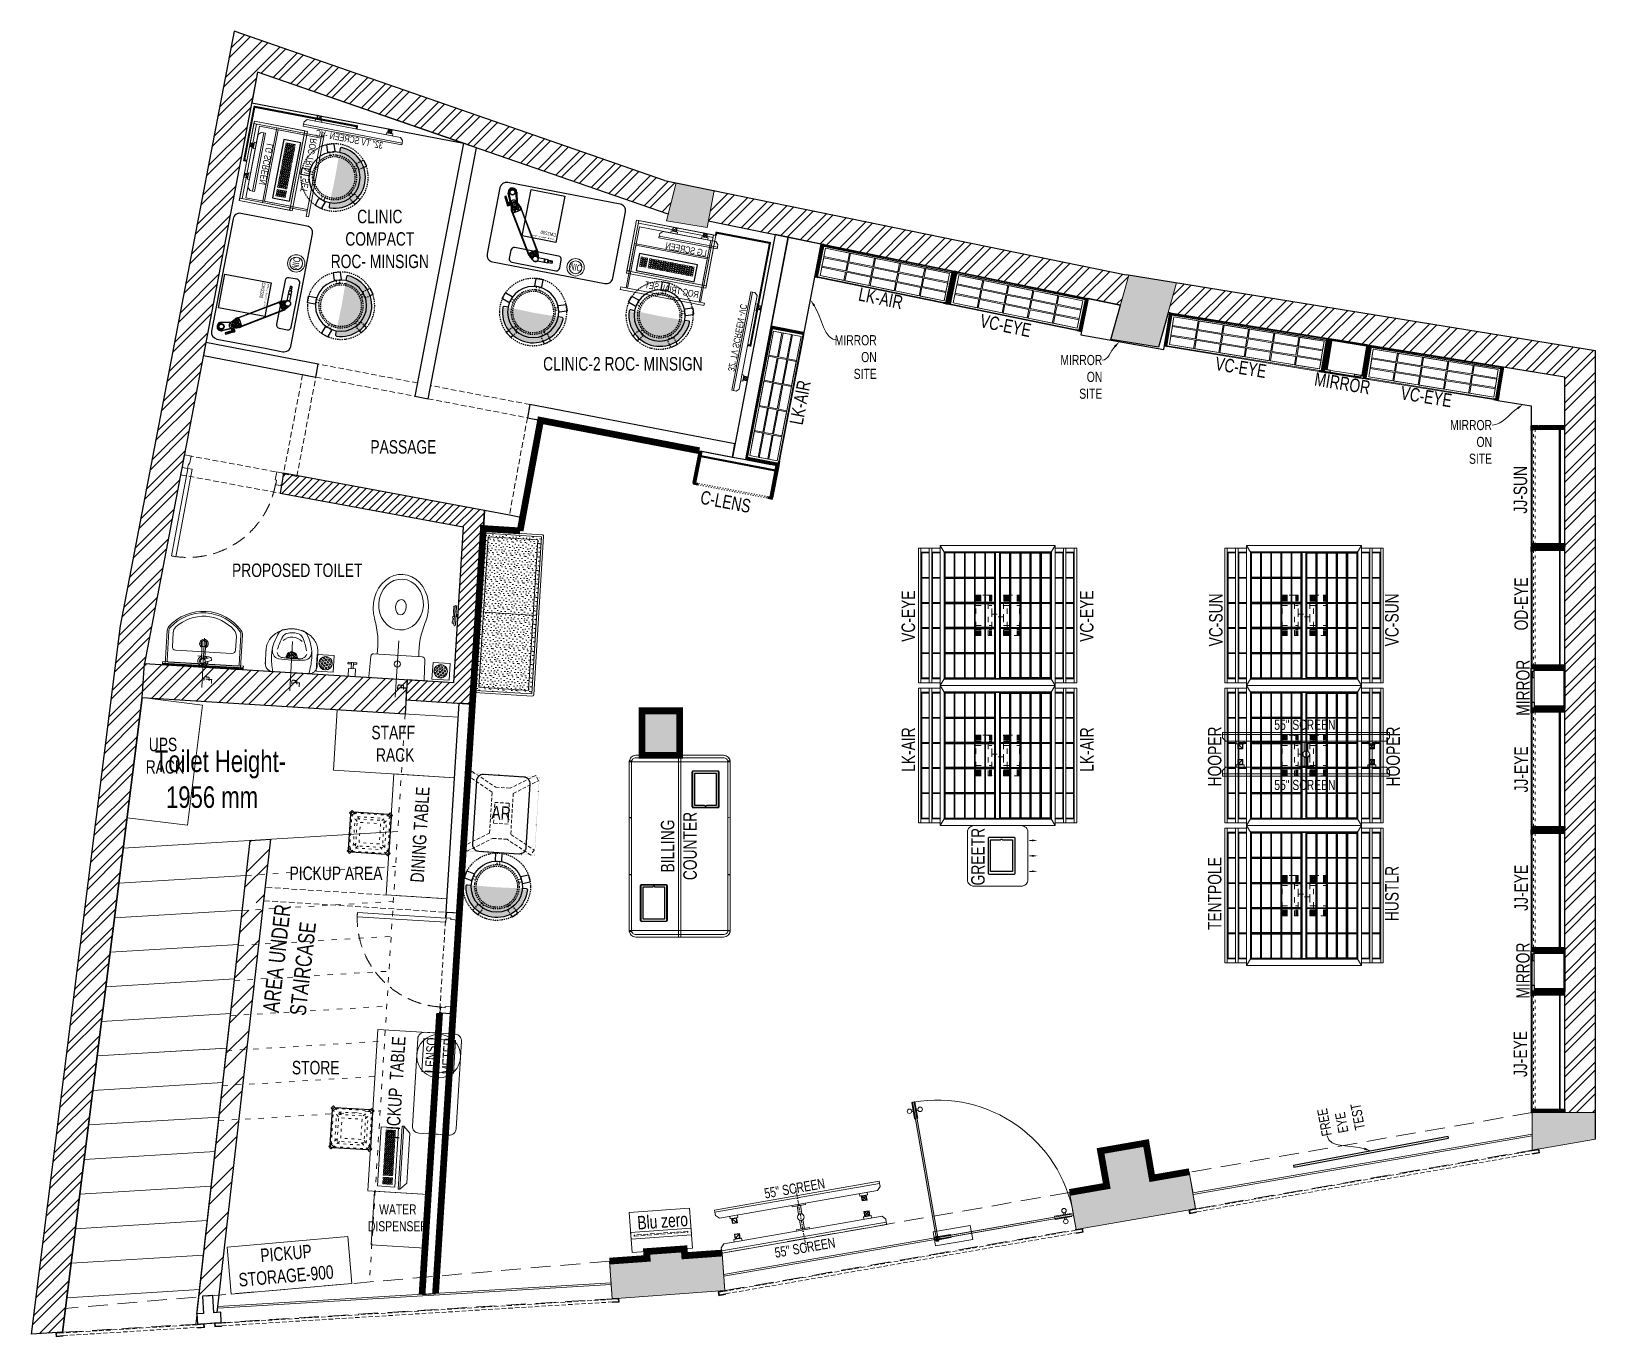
# Model space of a CAD drawing. Header units: feet. Extents: x 5858550 to 5870167, y -5283948 to -5274256.
import ezdxf
from ezdxf import colors
from ezdxf.entities.mleader import LeaderData, LeaderLine
from ezdxf.math import Vec2, Vec3

# ---------------------------------------------------------------- set-up
doc = ezdxf.new("R2010")
doc.units = ezdxf.units.FT
doc.header["$LTSCALE"] = 33
doc.header["$MEASUREMENT"] = 0
for name, pattern in [('a_p6_plan_L18$0$HIDDEN', [0.375, 0.25, -0.125]), ('ACAD_ISO03W100', [30, 12, -18]), ('CENTER', [2, 1.25, -0.25, 0.25, -0.25]), ('D10_DASHED', [0.75, 0.5, -0.25]), ('DASHDOT2', [0.5, 0.25, -0.125, 0, -0.125]), ('DOT', [0.25, 0, -0.25]), ('DOT2', [0.125, 0, -0.125]), ('HIDDEN', [9.525, 6.35, -3.175]), ('HIDDEN2', [4.7625, 3.175, -1.5875]), ('HIDDENX2', [0.75, 0.5, -0.25])]:
    doc.linetypes.add(name, pattern=pattern)
for name, color, linetype, lineweight in [('A-COL', 243, 'Continuous', 9), ('A-Glazing', 4, 'Continuous', 20), ('A-shutter', 8, 'Continuous', 18), ('A-STAIR', 6, 'Continuous', 5), ('beam', 90, 'Continuous', 9), ('brick wall hatch', 251, 'Continuous', 0), ('centerline-toilets', 2, 'CENTER', 13), ('column hatch', 5, 'Continuous', 0), ('Door', 2, 'Continuous', 13), ('ele', 252, 'Continuous', 13), ('electrical box', 1, 'Continuous', 0), ('Fhitting', 152, 'Continuous', 30), ('Floor-Unit', 1, 'Continuous', 13), ('Glazing', 141, 'Continuous', 15), ('HATCH', 9, 'Continuous', 9), ('HIDDEN LINE', 177, 'Continuous', 0), ('LENS-DIM', 252, 'Continuous', 5), ('LENS-DOOR', 34, 'Continuous', 20), ('LENS-FURNITURE', 13, 'Continuous', 9), ('LENS-HATCH', 251, 'Continuous', 5), ('LENS-PARTITION', 21, 'Continuous', 25), ('LENS-TEXT', 31, 'Continuous', 5), ('LENS_CURTAIN', 5, 'a_p6_plan_L18$0$HIDDEN', 9), ('LENS_PARTITION', 21, 'Continuous', 25), ('LENS_TEXT', 31, 'Continuous', 5), ('LK-EQPMT', 3, 'Continuous', 18), ('LK-FF&E FLOOR', 1, 'Continuous', 9), ('LK-FF&E WALL', 1, 'Continuous', 9), ('LK-FLUTTED FINISH', 20, 'Continuous', 30), ('LK-IT', 3, 'Continuous', 18), ('LK-MIRROR', 133, 'Continuous', 13), ('LK-TILES FINISH', 251, 'Continuous', 5), ('LN-ELEVATION-1', 81, 'Continuous', 25), ('LN-ELEVATION-2', 103, 'Continuous', 20), ('LN-ELEVATION-3', 125, 'Continuous', 18), ('LN-ELEVATION-4', 145, 'Continuous', 13), ('LN-ELEVATION-5', 167, 'Continuous', 5), ('LN-HATCH', 251, 'Continuous', 0), ('Mirror', 150, 'Continuous', 20), ('Panelling', 65, 'Continuous', 18), ('PARTITION', 22, 'Continuous', 30), ('PLANO-CARPET', 3, 'Continuous', 18), ('PLANO-TXT', 252, 'Continuous', 5), ('rolling shutter', 1, 'Continuous', 5), ('services', 220, 'Continuous', 0), ('TEXT', 1, 'Continuous', 0), ('Toilet', 5, 'Continuous', 9), ('TV', 92, 'Continuous', 18)]:
    doc.layers.add(name, color=color, linetype=linetype, lineweight=lineweight)
doc.layers.add('A-WALL', color=1, linetype='Continuous')
doc.layers.add('PDF_Geometry', color=7, linetype='Continuous')
doc.styles.add('LK TXT', font='GILC____.TTF', dxfattribs={"height": 100})
doc.styles.get("Standard").update_dxf_attribs({"font": 'GILC____.TTF'})
pattern_1 = [(45, (7858558.917, 3503823.203), (-4.4901280605, 4.4901280605), [])]
pattern_2 = [(45, (4208834.247, 1706614.74), (-4.4901280605, 4.4901280605), [])]
pattern_3 = [(45, (4209134.247, 1706614.74), (-4.4901280605, 4.4901280605), [])]
pattern_4 = [(45, (7858054.0837, 3504049.203), (-4.4901280605, 4.4901280605), [])]
pattern_5 = [(45, (3990327.2935, 1709214.6916), (-4.4901280605, 4.4901280605), [])]

msp = doc.modelspace()

# ---------------------------------------------------------------- texts
at = {"layer": 'LENS-TEXT', "color": 0, "linetype": 'Continuous', "ltscale": 3, "attachment_point": 5, "style": 'LK TXT'}
for s, width, gutter_width, insert, char_height in [('CLINIC COMPACT ROC- MINSIGN', 730.51, 1, (5861138, -5275798), 100), ('CLINIC-2 ROC- MINSIGN', 1531.99, 1, (5862943, -5276725), 100), ('PASSAGE', 1099.49, 1, (5861313, -5277342), 100), ('UPS\\P RACK', 1099.49, 1, (5859528, -5279635), 100), ('STAFF\\P RACK', 1099.49, 1, (5861238, -5279546), 100), ('PICKUP AREA', 1099.49, 1, (5860813, -5280508), 100), ('STORE', 1099.49, 1, (5860662, -5281951), 100), ('WATER \\PDISPENSER', 264.16, 0.75, (5861272, -5283066), 75)]:
    msp.add_mtext_dynamic_manual_height_columns(s, width=width, gutter_width=gutter_width, heights=[0], dxfattribs=dict(at, insert=insert, char_height=char_height))
at = {"layer": 'LENS-TEXT', "color": 0, "linetype": 'Continuous', "ltscale": 3, "char_height": 75, "width": 783.96, "attachment_point": 5, "style": 'LK TXT'}
for insert in [(5868007, -5279405), (5868007, -5279852)]:
    msp.add_mtext('\\pt225;55" SCREEN', dxfattribs=dict(at, insert=insert))
at = {"layer": 'LENS-TEXT', "color": 0, "linetype": 'Continuous', "ltscale": 3, "attachment_point": 5, "style": 'LK TXT'}
for s, width, gutter_width, insert, char_height, rotation in [('DINING TABLE', 783.96, 1, (5861437, -5280220), 100, 86.4243), ('AR', 237.44, 12.5, (5862039, -5280059), 100, 356.4243), ('PICKUP  TABLE  ', 783.96, 1, (5861257, -5282100), 100, 86.4243), ('LENSO\\PMETER', 353.06, 0.5, (5861580, -5281861), 75, 86.4243), ('\\pt900; PICKUP STORAGE-900', 804.35, 1, (5860435, -5283414), 100, 4.972)]:
    msp.add_mtext_dynamic_manual_height_columns(s, width=width, gutter_width=gutter_width, heights=[0], dxfattribs=dict(at, insert=insert, char_height=char_height, rotation=rotation))
at = {"layer": 'LENS-TEXT', "color": 0, "linetype": 'Continuous', "ltscale": 3, "char_height": 75, "width": 783.96, "attachment_point": 5, "rotation": 9.8924, "style": 'LK TXT'}
for insert in [(5864218, -5282847), (5864295, -5283287)]:
    msp.add_mtext('\\pt225;55" SCREEN', dxfattribs=dict(at, insert=insert))
at = {"layer": 'LENS_TEXT', "linetype": 'Continuous', "ltscale": 3, "char_height": 100, "width": 324.47, "attachment_point": 5, "style": 'LK TXT'}
for insert, rotation in [((5868286, -5276870), 350.7865), ((5869627, -5279130), 90), ((5869627, -5281230), 90)]:
    msp.add_mtext('{\\C7;MIRROR}', dxfattribs=dict(at, insert=insert, rotation=rotation))
at = {"layer": 'PLANO-TXT', "linetype": 'Continuous', "ltscale": 3, "char_height": 100, "attachment_point": 5, "style": 'LK TXT'}
for s, insert, width, rotation in [('LK-AIR', (5864858, -5276238), 289.88, 348.4579), ('VC-EYE', (5865785, -5276441), 289.88, 348.4579), ('VC-EYE', (5867532, -5276752), 289.88, 350.7865), ('LK-AIR', (5864259, -5277012), 289.88, 79.1531), ('VC-EYE', (5868909, -5276969), 289.88, 350.7865), ('JJ-SUN', (5869608, -5277660), 244.68, 90), ('C-LENS ', (5863706, -5277749), 289.88, 349.1531), ('OD-EYE', (5869614, -5278508), 244.68, 90), ('VC-EYE', (5865063, -5278598), 244.68, 90), ('VC-EYE', (5866388, -5278598), 244.68, 90), ('VC-SUN', (5867347, -5278626), 244.68, 90), ('VC-SUN', (5868654, -5278626), 244.68, 90), ('LK-AIR', (5865063, -5279589), 244.68, 90), ('LK-AIR', (5866388, -5279589), 244.68, 90), ('HOOPER', (5867338, -5279640), 244.68, 90), ('HOOPER', (5868663, -5279640), 244.68, 90), ('JJ-EYE', (5869614, -5279736), 244.68, 90), ('TENTPOLE', (5867338, -5280658), 244.68, 90), ('HUSTLR', (5868654, -5280658), 244.68, 90), ('JJ-EYE', (5869614, -5280615), 244.68, 90), ('JJ-EYE', (5869608, -5281849), 244.68, 90), ('\\pt800;Blu zero', (5863238, -5283090), 510.55, 4.1024)]:
    msp.add_mtext(s, dxfattribs=dict(at, insert=insert, width=width, rotation=rotation))

# ---------------------------------------------------------------- blocks, each defined once
blk = doc.blocks.new('2 seater bench')
at = {"layer": 'LENS-HATCH', "lineweight": 0}
h = blk.add_hatch(dxfattribs=at)
h.set_pattern_fill('STIP1', color=177, scale=100, angle=270, pattern_type=2)
h.set_pattern_definition([(270, (6617251.08, -170421.61), (100, -2e-13), [0, -100]), (270, (6617235.08, -170433.61), (100, -2e-13), [0, -100]), (270, (6617211.08, -170428.61), (100, -2e-13), [0, -100]), (270, (6617188.08, -170463.61), (100, -2e-13), [0, -100]), (270, (6617224.08, -170460.61), (100, -2e-13), [0, -100]), (270, (6617248.08, -170487.61), (100, -2e-13), [0, -100]), (270, (6617255.08, -170452.61), (100, -2e-13), [0, -100]), (270, (6617214.08, -170494.61), (100, -2e-13), [0, -100]), (270, (6617182.08, -170489.61), (100, -2e-13), [0, -100]), (270, (6617167.08, -170415.61), (100, -2e-13), [0, -100]), (270, (6617187.08, -170433.61), (100, -2e-13), [0, -100]), (270, (6617168.08, -170447.61), (100, -2e-13), [0, -100]), (270, (6617232.08, -170508.61), (100, -2e-13), [0, -100]), (270, (6617207.08, -170476.61), (100, -2e-13), [0, -100]), (270, (6617240.08, -170468.61), (100, -2e-13), [0, -100]), (270, (6617231.08, -170485.61), (100, -2e-13), [0, -100]), (270, (6617204.08, -170449.61), (100, -2e-13), [0, -100]), (270, (6617258.08, -170477.61), (100, -2e-13), [0, -100]), (270, (6617199.08, -170508.61), (100, -2e-13), [0, -100]), (270, (6617169.08, -170505.61), (100, -2e-13), [0, -100])])
h.paths.add_polyline_path([(585, 210), (0, 210), (0, -210), (585, -210)])
h.paths.add_polyline_path([(0, 245), (0, -210)])
h.paths.add_polyline_path([(-585, 210), (0, 210), (0, -210), (-585, -210)])
at = {"layer": 'LN-ELEVATION-2', "ltscale": 0.5}
for points in [[(-585, 210), (0, 210), (0, -210), (-585, -210)], [(585, 210), (0, 210), (0, -210), (585, -210)]]:
    blk.add_lwpolyline(points, close=True, dxfattribs=at)
at = {"layer": 'LN-ELEVATION-5', "ltscale": 0.5}
blk.add_lwpolyline([(590, 225), (-590, 225, 0.414214), (-600, 215), (-600, -215, 0.414214), (-590, -225), (590, -225, 0.414214), (600, -215), (600, 215, 0.414214)], format="xyb", close=True, dxfattribs=at)
blk.add_lwpolyline([(585, 210), (-585, 210), (-585, -210), (585, -210)], close=True, dxfattribs=at)
at = {"layer": 'LN-ELEVATION-5', "linetype": 'HIDDEN2', "ltscale": 11}
blk.add_lwpolyline([(-560, 185), (560, 185), (560, -185), (-560, -185)], close=True, dxfattribs=at)
blk = doc.blocks.new('*U39')
at = {"layer": 'LENS-DOOR'}
for p, q in [((548122, 1779235), (548122, 1778574)), ((548122, 1779235), (548153, 1779235)), ((548153, 1778574), (548153, 1779235)), ((547447, 1778569), (547452, 1778569)), ((547447, 1778484), (547447, 1778569)), ((547452, 1778574), (547489, 1778574)), ((547452, 1778569), (547452, 1778574)), ((547489, 1778540), (547489, 1778574)), ((547489, 1778540), (547499, 1778540)), ((547499, 1778479), (547499, 1778540)), ((548122, 1778574), (548153, 1778574)), ((548145, 1778479), (548145, 1778540)), ((548156, 1778540), (548145, 1778540)), ((548192, 1778574), (548156, 1778574)), ((548156, 1778540), (548156, 1778574)), ((548192, 1778569), (548192, 1778574)), ((548197, 1778569), (548192, 1778569)), ((548197, 1778484), (548197, 1778569)), ((547447, 1778484), (547452, 1778484)), ((547452, 1778479), (547452, 1778484)), ((547452, 1778479), (547499, 1778479)), ((548192, 1778479), (548145, 1778479)), ((548192, 1778479), (548192, 1778484)), ((548197, 1778484), (548192, 1778484))]:
    blk.add_line(p, q, dxfattribs=at)
at = {"layer": 'LENS-DOOR', "color": 7, "linetype": 'HIDDEN2'}
blk.add_ellipse((548153, 1778574), major_axis=(-661, 0), ratio=1, start_param=-1.570791, end_param=0.051209, dxfattribs=at)
blk = doc.blocks.new('*U41')
at = {"layer": 'A-shutter', "color": 5, "ltscale": 10}
for points in [[(41038450, -1561539), (41038450, -1561544), (41038405, -1561544), (41038405, -1561564), (41038450, -1561564), (41038450, -1561569), (41038400, -1561569), (41038400, -1561539)], [(41040988, -1561539), (41040988, -1561544), (41041033, -1561544), (41041033, -1561564), (41040988, -1561564), (41040988, -1561569), (41041038, -1561569), (41041038, -1561539)]]:
    blk.add_lwpolyline(points, close=True, dxfattribs=at)
at = {"layer": 'A-shutter', "color": 5, "linetype": 'HIDDENX2', "ltscale": 2}
blk.add_lwpolyline([(41038405, -1561544), (41038405, -1561564), (41041033, -1561564), (41041033, -1561544)], close=True, dxfattribs=at)
blk = doc.blocks.new('*U42')
at = {"layer": 'A-shutter', "color": 5, "ltscale": 10}
for points in [[(41038450, -1561539), (41038450, -1561544), (41038405, -1561544), (41038405, -1561564), (41038450, -1561564), (41038450, -1561569), (41038400, -1561569), (41038400, -1561539)], [(41041097, -1561539), (41041097, -1561544), (41041142, -1561544), (41041142, -1561564), (41041097, -1561564), (41041097, -1561569), (41041147, -1561569), (41041147, -1561539)]]:
    blk.add_lwpolyline(points, close=True, dxfattribs=at)
at = {"layer": 'A-shutter', "color": 5, "linetype": 'HIDDENX2', "ltscale": 2}
blk.add_lwpolyline([(41038405, -1561544), (41038405, -1561564), (41041142, -1561564), (41041142, -1561544)], close=True, dxfattribs=at)
blk = doc.blocks.new('*U43')
at = {"layer": 'A-shutter', "color": 5, "ltscale": 10}
for points in [[(41038450, -1561539), (41038450, -1561544), (41038405, -1561544), (41038405, -1561564), (41038450, -1561564), (41038450, -1561569), (41038400, -1561569), (41038400, -1561539)], [(41041358, -1561539), (41041358, -1561544), (41041403, -1561544), (41041403, -1561564), (41041358, -1561564), (41041358, -1561569), (41041408, -1561569), (41041408, -1561539)]]:
    blk.add_lwpolyline(points, close=True, dxfattribs=at)
at = {"layer": 'A-shutter', "color": 5, "linetype": 'HIDDENX2', "ltscale": 2}
blk.add_lwpolyline([(41038405, -1561544), (41038405, -1561564), (41041403, -1561564), (41041403, -1561544)], close=True, dxfattribs=at)
blk = doc.blocks.new('*U44')
at = {"layer": 'A-shutter', "color": 5, "ltscale": 10}
for points in [[(41040354, -1561539), (41040354, -1561544), (41040309, -1561544), (41040309, -1561564), (41040354, -1561564), (41040354, -1561569), (41040304, -1561569), (41040304, -1561539)], [(41041358, -1561539), (41041358, -1561544), (41041403, -1561544), (41041403, -1561564), (41041358, -1561564), (41041358, -1561569), (41041408, -1561569), (41041408, -1561539)]]:
    blk.add_lwpolyline(points, close=True, dxfattribs=at)
at = {"layer": 'A-shutter', "color": 5, "linetype": 'HIDDENX2', "ltscale": 2}
blk.add_lwpolyline([(41040309, -1561544), (41040309, -1561564), (41041403, -1561564), (41041403, -1561544)], close=True, dxfattribs=at)
blk = doc.blocks.new('Wash Basin')
at = {"layer": 'PARTITION', "lineweight": 9}
h = blk.add_hatch(dxfattribs=at)
h.set_pattern_fill('ANSI38', color=256, scale=70, angle=990, style=0, double=1)
h.set_pattern_definition([(315, (-64.7135, -33.325), (6.18718, 6.18718), []), (45, (-64.7135, -33.325), (6.18718, 18.56155), [21.875, -13.125])])
h.paths.add_polyline_path([(300, -22), (-300, -22), (-300, -34), (300, -34)])
at = {"layer": 'centerline-toilets', "linetype": 'HIDDEN', "ltscale": 10}
blk.add_line((0, -238), (0, 130), dxfattribs=at)
at = {"layer": 'Mirror', "ltscale": 0.5}
blk.add_lwpolyline([(-300, -34), (-300, -46), (300, -46), (300, -34)], close=True, dxfattribs=at)
at = {"layer": 'Panelling', "lineweight": 9}
blk.add_lwpolyline([(-300, -22), (-300, -34), (300, -34), (300, -22)], close=True, dxfattribs=at)
at = {"layer": 'Toilet', "ltscale": 100}
for p, q in [((-280, -32), (-280, -278)), ((-270, -22), (270, -22)), ((-268, -55), (-268, -278)), ((-258, -45), (258, -45)), ((-15, -89), (-15, -208)), ((11, -208), (11, -89)), ((268, -55), (268, -278)), ((280, -32), (280, -278))]:
    blk.add_line(p, q, dxfattribs=at)
blk.add_lwpolyline([(41, -103), (-41, -103)], dxfattribs=at)
blk.add_lwpolyline([(23, -62), (58, -74, -0.414214), (61, -81), (58, -93, -0.414214), (50, -96), (16, -85)], format="xyb", dxfattribs=at)
blk.add_lwpolyline([(-235, -264, 0.191896), (-217, -309, 0.420236), (217, -309, 0.191896), (235, -264), (235, -161, 0.414214), (210, -136), (-210, -136, 0.414214), (-235, -161)], format="xyb", close=True, dxfattribs=at)
for centre, radius in [((-2, -67), 17.5), ((-2, -197), 22.5)]:
    blk.add_circle(centre, radius, dxfattribs=at)
for centre, radius, start, end in [((-270, -32), 10, 90, 180), ((-258, -55), 10, 90, 180), ((258, -55), 10, 0, 90), ((270, -32), 10, 0, 90), ((-2, -197), 32.1, 113.0898, 66.246), ((-2, -197), 20.5, 128.0403, 237.2899), ((-2, -197), 20.5, 304.4733, 50.7332), ((-230, -278), 50, 180, 218.4461), ((0, -89), 348, 219.2826, 320.7174), ((-230, -278), 38, 180, 218.4461), ((0, -89), 336, 219.313, 320.687), ((230, -278), 38, 321.5539, 0), ((230, -278), 50, 321.5539, 0)]:
    blk.add_arc(centre, radius, start, end, dxfattribs=at)
for centre, major_axis, start_param, end_param in [((-2, -67), (0, 38.3), 4.720493, 9.081982), ((-2, -67), (-0.2, -25.6), 1.769108, 7.074098), ((-2, -67), (0, 38.3), 3.484555, 4.083576), ((-2, -208), (-9.04, 9.04), 0.785398, 3.926991)]:
    blk.add_ellipse(centre, major_axis=major_axis, ratio=1, start_param=start_param, end_param=end_param, dxfattribs=at)
at = {"layer": 'centerline-toilets', "linetype": 'DOT2', "insert": (33, 62), "char_height": 75, "width": 495.83, "attachment_point": 5, "rotation": 90}
blk.add_mtext('{\\fISOCPEUR|b0|i0|c0|p34;℄}', dxfattribs=at)
blk = doc.blocks.new('DLF-RSP-AR-CD-DWG-4DT-3113$0$X-TYPICAL TOILET UPPER FLOORS - 02$0$urinals')
at = {"layer": 'Toilet'}
for p, q in [((0, -16), (0, 8)), ((-46, -115), (46, -115)), ((0, -105), (0, -161))]:
    blk.add_line(p, q, dxfattribs=at)
blk.add_lwpolyline([(135, 0), (-135, 0, 0.036949), (-150, -116, 0.138094), (-100, -297, 0.221721), (-52, -318, 0.062656), (0, -325, 0.062656), (52, -318, 0.221721), (100, -297, 0.138094), (150, -116, 0.036949)], format="xyb", close=True, dxfattribs=at)
for centre, radius, start, end in [((-94, -145), 47.1, 93.3708, 154.4824), ((-71, -150), 40.2, 106.7016, 169.725), ((3, -1238), 1145, 90.1625, 95.0265), ((-51, -225), 119, 89.5454, 105.8857), ((0, -996), 891, 89.9918, 93.182), ((0, -115), 40, 167.428, 12.572), ((0, -115), 33, 164.1814, 15.8186), ((0, -115), 32, 163.6049, 16.3951), ((0, -115), 22.6, 155.6653, 24.3347), ((0, -115), 14.7, 139.9109, 40.0891), ((-3, -1238), 1145, 84.9735, 89.8375), ((0, -996), 891, 86.818, 90.0082), ((51, -225), 119, 74.1143, 90.4546), ((71, -150), 40.2, 10.275, 73.2984), ((94, -145), 47.1, 25.5176, 86.6292), ((-91, -153), 53.8, 148.4868, 188.6401), ((414, -38), 538, 193.994, 204.5632), ((-414, -38), 538, 335.4368, 346.006), ((91, -153), 53.8, 351.3599, 31.5132), ((-30, -241), 50, 204.5632, 250.4606), ((-2, -165), 97.6, 225, 270.9552), ((-2, -161), 135, 250.4606, 270.6492), ((2, -165), 97.6, 269.0448, 315), ((2, -161), 135, 269.3508, 289.5394), ((30, -241), 50, 289.5394, 335.4368)]:
    blk.add_arc(centre, radius, start, end, dxfattribs=at)
blk.add_open_spline([(135, 0), (105, 0), (76, 0), (-13, 0), (-73, 0), (-133, 0), (-133, 0), (-134, 0), (-134, 0), (-135, 0), (-135, 0), (-135, 0), (-135, 0), (-135, 0), (-135, 0), (-135, 0), (-135, 0), (-135, 0), (-135, 0), (-135, 0), (-135, 0), (-135, 0), (-135, 0), (-136, 0), (-136, 0), (-136, 0), (-137, 0), (-138, 0), (-138, 0), (-141, 0), (-142, 0), (-146, -1), (-149, -2), (-155, -3), (-158, -5), (-163, -7), (-166, -9), (-171, -13), (-173, -15), (-178, -19), (-180, -22), (-184, -27), (-185, -29), (-188, -35), (-189, -38), (-191, -43), (-191, -46), (-192, -50), (-192, -51), (-192, -52), (-192, -54), (-193, -56), (-193, -56), (-193, -57), (-193, -57), (-193, -57), (-193, -57), (-193, -57), (-193, -57), (-193, -57), (-193, -57), (-193, -58), (-193, -58), (-193, -58), (-193, -58), (-193, -58), (-193, -58), (-193, -58), (-193, -59), (-193, -59), (-193, -60), (-193, -61), (-193, -62), (-193, -65), (-193, -66), (-193, -72), (-193, -75), (-193, -86), (-193, -93), (-193, -114), (-193, -128), (-193, -146), (-193, -145), (-193, -149), (-193, -150), (-193, -154), (-193, -156), (-193, -159), (-193, -159), (-193, -159), (-193, -159), (-193, -160), (-193, -160), (-193, -160), (-193, -160), (-193, -160), (-193, -160), (-193, -160), (-193, -160), (-193, -160), (-193, -160), (-193, -160), (-193, -161), (-193, -161), (-193, -161), (-193, -162), (-193, -162), (-192, -164), (-192, -165), (-192, -168), (-192, -170), (-192, -176), (-191, -180), (-189, -191), (-188, -198), (-183, -212), (-180, -219), (-173, -233), (-169, -240), (-159, -253), (-154, -259), (-142, -271), (-136, -277), (-123, -287), (-115, -292), (-101, -301), (-93, -305), (-77, -311), (-69, -314), (-53, -319), (-44, -321), (-28, -323), (-20, -324), (-9, -325), (-7, -325), (-3, -325), (-1, -325), (2, -325), (4, -325), (8, -325), (11, -325), (21, -324), (27, -323), (42, -321), (50, -319), (67, -315), (75, -312), (92, -305), (100, -301), (115, -292), (123, -288), (136, -277), (143, -271), (155, -259), (160, -252), (170, -238), (174, -231), (181, -217), (184, -210), (188, -195), (190, -188), (191, -179), (191, -178), (192, -174), (192, -171), (192, -168), (192, -167), (192, -164), (192, -162), (192, -160), (192, -160), (192, -160), (192, -160), (192, -160), (192, -159), (192, -159), (192, -159), (192, -158), (192, -157), (192, -156), (192, -155), (192, -152), (192, -150), (192, -143), (192, -144), (192, -132), (192, -124), (192, -99), (192, -82), (192, -65), (192, -64), (192, -62), (192, -60), (192, -58), (192, -58), (192, -57), (192, -57), (192, -57), (192, -57), (192, -57), (192, -57), (192, -57), (192, -57), (192, -57), (192, -57), (192, -56), (192, -56), (192, -55), (192, -55), (192, -53), (192, -52), (192, -48), (191, -46), (190, -40), (189, -37), (186, -31), (184, -28), (180, -22), (178, -19), (173, -14), (170, -12), (164, -8), (161, -6), (155, -3), (151, -2), (145, -1), (142, 0), (137, 0), (136, 0), (135, 0)], degree=3, knots=[0, 0, 0, 0, 0.329607, 0.329607, 0.988822, 0.988822, 0.996691, 0.996691, 0.998638, 0.998638, 0.99992, 0.99992, 1.000227, 1.000227, 1.000534, 1.000534, 1.001148, 1.001148, 1.002375, 1.002375, 1.00483, 1.00483, 1.009739, 1.009739, 1.019558, 1.019558, 1.039196, 1.039196, 1.078472, 1.078472, 1.157024, 1.157024, 1.314128, 1.314128, 1.471232, 1.471232, 1.628335, 1.628335, 1.785439, 1.785439, 1.942543, 1.942543, 2.099647, 2.099647, 2.256751, 2.256751, 2.413855, 2.413855, 2.450944, 2.450944, 2.525122, 2.525122, 2.556641, 2.556641, 2.563699, 2.563699, 2.567479, 2.567479, 2.57001, 2.57001, 2.570783, 2.570783, 2.572328, 2.572328, 2.573873, 2.573873, 2.576964, 2.576964, 2.583145, 2.583145, 2.595507, 2.595507, 2.620232, 2.620232, 2.669681, 2.669681, 2.76858, 2.76858, 2.966376, 2.966376, 3.36197, 3.36197, 3.45996, 3.45996, 3.491387, 3.491387, 3.554241, 3.554241, 3.562213, 3.562213, 3.566829, 3.566829, 3.570018, 3.570018, 3.570684, 3.570684, 3.571294, 3.571294, 3.571904, 3.571904, 3.573124, 3.573124, 3.575564, 3.575564, 3.580444, 3.580444, 3.590203, 3.590203, 3.609723, 3.609723, 3.648762, 3.648762, 3.72684, 3.72684, 3.861362, 3.861362, 3.995884, 3.995884, 4.130406, 4.130406, 4.264928, 4.264928, 4.39945, 4.39945, 4.533972, 4.533972, 4.668494, 4.668494, 4.803016, 4.803016, 4.937539, 4.937539, 5.072061, 5.072061, 5.118026, 5.118026, 5.144558, 5.144558, 5.17109, 5.17109, 5.224154, 5.224154, 5.330281, 5.330281, 5.468863, 5.468863, 5.607445, 5.607445, 5.746027, 5.746027, 5.884609, 5.884609, 6.023191, 6.023191, 6.161773, 6.161773, 6.300355, 6.300355, 6.438937, 6.438937, 6.577519, 6.577519, 6.602876, 6.602876, 6.653589, 6.653589, 6.673028, 6.673028, 6.711906, 6.711906, 6.713712, 6.713712, 6.715518, 6.715518, 6.719129, 6.719129, 6.726351, 6.726351, 6.740796, 6.740796, 6.769686, 6.769686, 6.827466, 6.827466, 6.943027, 6.943027, 7.174147, 7.174147, 7.636387, 7.636387, 7.659394, 7.659394, 7.705407, 7.705407, 7.71212, 7.71212, 7.713128, 7.713128, 7.714137, 7.714137, 7.716153, 7.716153, 7.720185, 7.720185, 7.728249, 7.728249, 7.744378, 7.744378, 7.776636, 7.776636, 7.841152, 7.841152, 7.970184, 7.970184, 8.14844, 8.14844, 8.326696, 8.326696, 8.504953, 8.504953, 8.683209, 8.683209, 8.861465, 8.861465, 9.039722, 9.039722, 9.217978, 9.217978, 9.283185, 9.283185, 9.283185, 9.283185], dxfattribs=at)
blk = doc.blocks.new('jALI')
at = {"layer": 'Toilet', "ltscale": 5}
h = blk.add_hatch(dxfattribs=at)
h.set_pattern_fill('HEX', color=256, scale=50, angle=135, double=1)
h.set_pattern_definition([(135, (-344825.863, 460708.187), (-7.65465545, -7.65465545), [6.25, -12.5]), (255, (-344825.863, 460708.187), (10.4564538, -2.80179835), [6.25, -12.5]), (195, (-344830.282, 460712.606), (2.80179835, -10.4564538), [6.25, -12.5])])
edge = h.paths.add_edge_path()
edge.add_arc((-393188, 163648), 50, -90, 270)
blk.add_lwpolyline([(-393250, 163582), (-393126, 163582), (-393126, 163709), (-393250, 163709)], close=True, dxfattribs=at)
blk.add_circle((-393188, 163648), 50, dxfattribs=at)
blk = doc.blocks.new('Urinal')
at = {"layer": 'centerline-toilets', "linetype": 'HIDDEN', "ltscale": 10}
blk.add_line((0, 231), (0, -137), dxfattribs=at)
at = {"layer": 'Fhitting', "lineweight": 0, "ltscale": 0.5, "rotation": 180}
blk.add_blockref('DLF-RSP-AR-CD-DWG-4DT-3113$0$X-TYPICAL TOILET UPPER FLOORS - 02$0$urinals', (0, 0), dxfattribs=at)
at = {"layer": 'Fhitting', "lineweight": 0, "ltscale": 0.5, "xscale": -1, "rotation": 90}
blk.add_blockref('jALI', (163394, -393104), dxfattribs=at)
at = {"layer": 'centerline-toilets', "linetype": 'DOT2', "insert": (-31, -69), "char_height": 75, "width": 495.83, "attachment_point": 5, "rotation": 270}
blk.add_mtext('{\\fISOCPEUR|b0|i0|c0|p34;℄}', dxfattribs=at)
blk = doc.blocks.new('WC')
at = {"layer": 'centerline-toilets', "linetype": 'HIDDEN', "ltscale": 10}
blk.add_line((0, 286), (0, -135), dxfattribs=at)
at = {"layer": 'Toilet'}
for p, q in [((-419, 507), (-425, 507)), ((-425, 507), (-425, 489)), ((-419, 489), (-425, 489)), ((-419, 507), (-419, 489)), ((-419, 504), (-413, 504)), ((-419, 492), (-413, 492)), ((-413, 567), (-413, 429)), ((-401, 567), (-401, 429)), ((-206, 6), (-202, 157)), ((181, 177), (-183, 177)), ((206, 6), (200, 157)), ((-200, 0), (200, 0))]:
    blk.add_line(p, q, dxfattribs=at)
at = {"layer": 'Toilet', "ltscale": 100}
for p, q in [((366, 103), (300, 103)), ((300, 92), (300, 103)), ((326, 92), (300, 92)), ((307, 0), (307, 57)), ((359, 57), (307, 57)), ((326, 103), (326, 57)), ((340, 103), (340, 57)), ((366, 92), (340, 92)), ((359, 57), (359, 0)), ((366, 92), (366, 103)), ((359, 0), (307, 0))]:
    blk.add_line(p, q, dxfattribs=at)
at = {"layer": 'Toilet'}
blk.add_circle((0, 112), 22.9, dxfattribs=at)
for centre, radius, start, end in [((-407, 567), 6, 0, 180), ((-407, 429), 6, 180, 0), ((-776, 231), 622, 354.997, 19.0619), ((776, 226), 623, 160.5196, 184.5617), ((-182, 158), 19.3, 90.3509, 180.8981), ((180, 158), 19.3, 359.1019, 89.6491), ((-200, 6), 5.72, 177.9546, 270), ((200, 6), 5.72, 270, 2.0454)]:
    blk.add_arc(centre, radius, start, end, dxfattribs=at)
at = {"layer": 'Toilet', "extrusion": (0, 0, -1)}
for centre, major_axis, ratio, start_param, end_param in [((0, 534), (0, -245), 0.842028, 7.436326, 11.41323), ((0, 535), (0, -57.2), 0.7, 1.570796326794896, 7.853981633974482)]:
    blk.add_ellipse(centre, major_axis=major_axis, ratio=ratio, start_param=start_param, end_param=end_param, dxfattribs=at)
blk.add_ellipse((0, 555), major_axis=(0, -189), ratio=0.878788, dxfattribs=at)
at = {"layer": 'Toilet'}
blk.add_open_spline([(-401, 441), (-397, 441), (-384, 439), (-389, 459), (-396, 480), (-386, 478), (-386, 491), (-403, 487), (-385, 532), (-396, 547), (-391, 570), (-397, 569), (-401, 568)], degree=3, knots=[0, 0, 0, 0, 9.744972, 33.823887, 47.583551, 49.497915, 60.560502, 63.822284, 93.508019, 135.756925, 141.904352, 150.301906, 150.301906, 150.301906, 150.301906], dxfattribs=at)
at = {"layer": 'Fhitting', "lineweight": 0, "ltscale": 0.5, "rotation": 270}
blk.add_blockref('jALI', (-163973, -393109), dxfattribs=at)
at = {"layer": 'centerline-toilets', "linetype": 'DOT2', "insert": (-36, -57), "char_height": 85.83, "width": 567.4, "attachment_point": 5, "rotation": 270}
blk.add_mtext('{\\fISOCPEUR|b0|i0|c0|p34;℄}', dxfattribs=at)
blk = doc.blocks.new('*U45')
at = {"layer": 'LENS-DOOR'}
for p, q in [((547492, 1778574), (547492, 1779235)), ((547523, 1779235), (547492, 1779235)), ((547523, 1779235), (547523, 1778574)), ((547447, 1778569), (547452, 1778569)), ((547447, 1778484), (547447, 1778569)), ((547452, 1778574), (547489, 1778574)), ((547452, 1778569), (547452, 1778574)), ((547489, 1778540), (547489, 1778574)), ((547489, 1778540), (547499, 1778540)), ((547523, 1778574), (547492, 1778574)), ((547499, 1778479), (547499, 1778540)), ((548145, 1778479), (548145, 1778540)), ((548156, 1778540), (548145, 1778540)), ((548192, 1778574), (548156, 1778574)), ((548156, 1778540), (548156, 1778574)), ((548192, 1778569), (548192, 1778574)), ((548197, 1778569), (548192, 1778569)), ((548197, 1778484), (548197, 1778569)), ((547447, 1778484), (547452, 1778484)), ((547452, 1778479), (547452, 1778484)), ((547452, 1778479), (547499, 1778479)), ((548192, 1778479), (548145, 1778479)), ((548192, 1778479), (548192, 1778484)), ((548197, 1778484), (548192, 1778484))]:
    blk.add_line(p, q, dxfattribs=at)
at = {"layer": 'LENS-DOOR', "color": 7, "linetype": 'HIDDEN2', "extrusion": (0, 0, -1)}
blk.add_ellipse((547492, 1778574), major_axis=(661, 0), ratio=1, start_param=-1.570791, end_param=0.051209, dxfattribs=at)
blk = doc.blocks.new('A$C068cc6a0')
at = {"layer": 'brick wall hatch'}
h = blk.add_hatch(dxfattribs=at)
h.set_pattern_fill('ANSI32', color=256, scale=562.68, angle=-180)
h.set_pattern_definition([(225, (-725529.78, -106986.7), (149.203066, -149.203066), []), (225, (-725629.25, -106986.7), (149.203066, -149.203066), [])])
h.paths.add_polyline_path([(-1662, -7250), (-1814, -7259), (-1962, -8566), (-1933, -8564), (-1933, -8562), (-1857, -8557), (-1809, -8553)])
h.paths.add_polyline_path([(-1633, -6990), (-1785, -6999), (-1814, -7259), (-1662, -7250)])
h.paths.add_polyline_path([(-1603, -6730), (-1755, -6739), (-1785, -6999), (-1633, -6990)])
h.paths.add_polyline_path([(-1574, -6469), (-1726, -6479), (-1755, -6739), (-1603, -6730)])
h.paths.add_polyline_path([(-1545, -6209), (-1697, -6218), (-1726, -6479), (-1574, -6469)])
h.paths.add_polyline_path([(-1515, -5949), (-1667, -5958), (-1697, -6218), (-1545, -6209)])
h.paths.add_polyline_path([(-1486, -5688), (-1638, -5698), (-1667, -5958), (-1515, -5949)])
h.paths.add_polyline_path([(-1457, -5428), (-1609, -5437), (-1632, -5646, 0.14968), (-1576, -5602, 0.209753), (-1483, -5659)])
h.paths.add_polyline_path([(-1427, -5168), (-1579, -5177), (-1609, -5437), (-1457, -5428)])
at = {"layer": 'column hatch'}
h = blk.add_hatch(color=8, dxfattribs=at)
h.dxf.hatch_style = 1
h.paths.add_polyline_path([(1609, -4214), (1330, -4214), (1330, -4545), (1609, -4545)])
h.paths.add_polyline_path([(1866, -352), (1583, -294), (1512, -577), (1813, -626)])
h.paths.add_polyline_path([(5299, -1037), (4945, -980), (4812, -1458), (5165, -1516)])
h.paths.add_polyline_path([(5393, -7637), (5118, -7684), (5073, -7424), (4735, -7483), (4780, -7743), (4505, -7791), (4553, -8066), (5441, -7912)])
h.paths.add_polyline_path([(8411, -7198), (7941, -7198), (7941, -7477), (8411, -7396)])
h.paths.add_polyline_path([(1925, -8241), (1646, -8261), (1643, -8210), (1364, -8230), (1367, -8281), (1304, -8286), (1089, -8301), (1109, -8580), (1945, -8520)])
at = {"layer": 'LN-HATCH'}
h = blk.add_hatch(dxfattribs=at)
h.set_pattern_fill('ANSI32', color=256, scale=333, angle=180)
h.set_pattern_definition([(225, (-5972315.66, 5275308.9), (88.2999593, -88.2999593), []), (225, (-5972374.53, 5275308.9), (88.2999593, -88.2999593), [])])
h.paths.add_polyline_path([(-2365, -3863), (-2381, -4116), (-429, -4238), (-413, -3985)], flags=17)
h.paths.add_polyline_path([(-1524, 528), (1524, -528), (1583, -294), (1497, -277), (-1699, 831), (-2545, -3584), (-3205, -8843), (-2973, -8829), (-2381, -4116), (-2365, -3863)])
h.paths.add_polyline_path([(1866, -352), (1822, -576), (4883, -1202), (4945, -980), (4925, -977)])
h.paths.add_polyline_path([(5299, -1037), (5237, -1259), (8183, -1737), (8183, -7198), (8411, -7198), (8411, -1542)])
h = blk.add_hatch(dxfattribs=at)
h.set_pattern_fill('ANSI31', color=256, scale=333, angle=180)
h.paths.add_polyline_path([(-1331, -2451), (-1358, -2599), (2, -2850), (-70, -4006), (-413, -3985), (-423, -4134), (71, -4165), (160, -2728)])
at = {"layer": 'A-COL'}
for p, q in [((1512, -577), (1583, -294)), ((1866, -352), (1813, -626)), ((1813, -626), (1512, -577)), ((4945, -980), (4812, -1458)), ((5299, -1037), (5165, -1516)), ((5165, -1516), (4812, -1458)), ((1330, -4214), (1330, -4545)), ((1609, -4214), (1330, -4214)), ((1609, -4545), (1609, -4214)), ((1330, -4545), (1609, -4545)), ((7941, -7477), (7941, -7198)), ((7941, -7198), (8411, -7198)), ((4735, -7483), (5073, -7424)), ((5073, -7424), (5118, -7684)), ((7941, -7477), (8411, -7396)), ((4780, -7743), (4735, -7483)), ((5118, -7684), (5393, -7637)), ((5393, -7637), (5441, -7912)), ((4780, -7743), (4505, -7791)), ((4505, -7791), (4553, -8066)), ((4553, -8066), (5441, -7912)), ((1643, -8210), (1364, -8230)), ((1367, -8281), (1364, -8230)), ((1643, -8210), (1646, -8261)), ((1646, -8261), (1925, -8241)), ((1925, -8241), (1945, -8520)), ((1304, -8286), (1089, -8301)), ((1089, -8301), (1109, -8580)), ((1367, -8281), (1304, -8286)), ((1109, -8580), (1945, -8520))]:
    blk.add_line(p, q, dxfattribs=at)
blk.add_lwpolyline([(1330, -4214), (1609, -4214), (1609, -4545), (1330, -4545)], close=True, dxfattribs=at)
at = {"layer": 'A-Glazing'}
for points in [[(5421, -7795), (7941, -7359), (7941, -7371), (5423, -7807)], [(1936, -8401), (4533, -7951), (4535, -7963), (1937, -8413)], [(-1819, -8639), (1102, -8463), (1102, -8475), (-1820, -8651)]]:
    blk.add_lwpolyline(points, close=True, dxfattribs=at)
at = {"layer": 'A-STAIR', "color": 214, "linetype": 'ACAD_ISO03W100', "ltscale": 0.1}
for p, q in [((-429, -4238), (-484, -5114)), ((-490, -5205), (-693, -8456)), ((-1609, -5437), (-500, -5370)), ((-1638, -5698), (-516, -5629)), ((-1667, -5958), (-532, -5889)), ((-1697, -6218), (-549, -6148)), ((-1726, -6479), (-565, -6408)), ((-1755, -6739), (-581, -6667)), ((-1785, -6999), (-597, -6927)), ((-1814, -7259), (-613, -7186))]:
    blk.add_line(p, q, dxfattribs=at)
at = {"layer": 'A-STAIR'}
for p, q in [((-2522, -5235), (-484, -5110)), ((-2554, -5495), (-1609, -5437)), ((-2587, -5752), (-1638, -5694)), ((-2619, -6008), (-1666, -5950)), ((-2651, -6265), (-1695, -6206)), ((-2683, -6521), (-1724, -6462)), ((-2715, -6777), (-1753, -6719)), ((-2715, -6777), (-1798, -6721)), ((-2748, -7034), (-1782, -6975)), ((-2780, -7290), (-1811, -7231)), ((-2812, -7547), (-1840, -7487)), ((-2844, -7803), (-1869, -7744)), ((-2876, -8060), (-1898, -8000)), ((-2909, -8316), (-1927, -8256)), ((-2941, -8573), (-1955, -8512))]:
    blk.add_line(p, q, dxfattribs=at)
at = {"layer": 'A-WALL'}
for p, q in [((-1699, 831), (-2545, -3584)), ((1497, -277), (-1699, 831)), ((-1524, 528), (-2365, -3863)), ((1524, -528), (-1524, 528)), ((1497, -277), (4925, -977)), ((1822, -576), (4883, -1202)), ((8411, -1542), (4925, -977)), ((8183, -1737), (5237, -1259)), ((8411, -7396), (8411, -1542)), ((8183, -7198), (8183, -1737)), ((-2545, -3584), (-3205, -8843)), ((-2381, -4116), (-2365, -3863)), ((-2365, -3863), (-314, -3991)), ((-413, -3985), (-429, -4238)), ((-2381, -4116), (-2973, -8829)), ((-2973, -8829), (-2381, -4116)), ((-2381, -4116), (-429, -4238)), ((-2381, -4116), (-429, -4238)), ((-1976, -8694), (-1579, -5177)), ((-1824, -8682), (-1427, -5168)), ((-1579, -5177), (-1427, -5168)), ((-1857, -8557), (-1933, -8562)), ((-1933, -8562), (-1925, -8689)), ((-1849, -8684), (-1857, -8557)), ((-1925, -8689), (-1976, -8692)), ((-1976, -8692), (-1971, -8768)), ((-1798, -8681), (-1849, -8684)), ((-1794, -8757), (-1798, -8681)), ((-1971, -8768), (-1794, -8757)), ((-1832, -8759), (-1832, -8759)), ((-2973, -8829), (-3205, -8843))]:
    blk.add_line(p, q, dxfattribs=at)
blk.add_lwpolyline([(-1331, -2451), (-1358, -2599), (2, -2850), (-70, -4006), (-413, -3985), (-423, -4134), (71, -4165), (160, -2728)], close=True, dxfattribs=at)
at = {"layer": 'beam', "linetype": 'HIDDEN', "ltscale": 0.7}
for points in [[(7941, -7477), (7941, -7198), (5394, -7641), (5441, -7912)], [(4553, -8066), (4505, -7791), (1925, -8241), (1945, -8520)], [(1089, -8301), (-2951, -8652), (-2973, -8829), (1109, -8580)]]:
    blk.add_lwpolyline(points, close=True, dxfattribs=at)
at = {"layer": 'LENS_CURTAIN', "ltscale": 5}
blk.add_lwpolyline([(-1331, -2451), (-2069, -2314), (-2097, -2462), (-1358, -2599)], close=True, dxfattribs=at)
at = {"layer": 'services'}
blk.add_line((-1579, -5177), (-1984, -8769), dxfattribs=at)
at = {"layer": 'Door', "xscale": -1, "rotation": 169.4645805211865}
blk.add_blockref('*U45', (-215104, 1846281), dxfattribs=at)
at = {"layer": 'ele', "color": 0, "lineweight": -2, "xscale": -1}
for name, p, rotation in [('WC', (-494, -3980), 356.4242997310795), ('Wash Basin', (-1932, -3913), 176.7182543147748), ('Urinal', (-1278, -3931), 356.7182543147749)]:
    blk.add_blockref(name, p, dxfattribs=dict(at, rotation=rotation))
at = {"layer": 'rolling shutter'}
for name, p, rotation in [('*U41', (-40694085, -5498032), 9.861570858047878), ('*U42', (-40697581, -5498640), 9.861570858047878), ('*U43', (-41059104, -952180), 3.495412521563355), ('*U44', (-41062184, -952369), 3.495412521563355)]:
    blk.add_blockref(name, p, dxfattribs=dict(at, rotation=rotation))
at = {"layer": 'electrical box', "color": 1, "lineweight": 30, "insert": (-2860, -4509), "char_height": 160, "attachment_point": 1}
blk.add_mtext_dynamic_manual_height_columns('{\\W6.2691;  }Toilet Height- \\P{\\W7.18698;  }1956 mm', width=2916.99, gutter_width=500, heights=[1479], dxfattribs=at)
at = {"layer": 'LENS-TEXT', "color": 7, "linetype": 'Continuous', "ltscale": 3, "insert": (-1230, -3172), "char_height": 100, "attachment_point": 5, "style": 'LK TXT'}
blk.add_mtext_dynamic_manual_height_columns('PROPOSED TOILET', width=1099.49, gutter_width=1, heights=[0], dxfattribs=at)
at = {"layer": 'TEXT', "insert": (-1486, -6447), "char_height": 120, "attachment_point": 1, "rotation": 83.5658}
blk.add_mtext_dynamic_manual_height_columns('AREA UNDER STAIRCASE', width=1225.53, gutter_width=1306, heights=[0], dxfattribs=at)
blk = doc.blocks.new('CLENS 600 TYPE 6')
at = {"layer": 'LN-ELEVATION-1', "ltscale": 0.5}
blk.add_lwpolyline([(130, -225), (-130, -225, -0.414214), (-150, -205), (-150, 55, -0.414214), (-130, 75), (130, 75, -0.414214), (150, 55), (150, -205, -0.414214)], format="xyb", close=True, dxfattribs=at)
at = {"layer": 'LN-ELEVATION-3', "linetype": 'ACAD_ISO03W100', "ltscale": 0.05}
for p, q in [((-100, 7), (-142, 50)), ((-142, -200), (-142, 50)), ((-82, 25), (-125, 67)), ((125, 67), (-125, 67)), ((-117, -175), (-117, 25)), ((100, 42), (-100, 42)), ((82, 25), (125, 67)), ((100, 7), (142, 50)), ((117, -175), (117, 25)), ((142, -200), (142, 50)), ((-100, -157), (-142, -200)), ((-82, -175), (-125, -217)), ((125, -217), (-125, -217)), ((100, -192), (-100, -192)), ((82, -175), (125, -217)), ((100, -157), (142, -200))]:
    blk.add_line(p, q, dxfattribs=at)
for points in [[(-132, 75), (-125, 67), (-142, 50), (-150, 57)], [(132, 75), (125, 67), (142, 50), (150, 57)], [(-132, -225), (-125, -217), (-142, -200), (-150, -207)], [(132, -225), (125, -217), (142, -200), (150, -207)]]:
    blk.add_lwpolyline(points, dxfattribs=at)
for points in [[(100, -175), (-100, -175), (-100, 25), (100, 25)], [(75, -150), (-75, -150), (-75, 0), (75, 0)]]:
    blk.add_lwpolyline(points, close=True, dxfattribs=at)
at = {"layer": 'LN-ELEVATION-5', "ltscale": 0.5}
for points in [[(-150, 57), (-160, 67), (-142, 85), (-132, 75)], [(150, 57), (160, 67), (142, 85), (132, 75)], [(-150, -207), (-160, -217), (-142, -235), (-132, -225)], [(150, -207), (160, -217), (142, -235), (132, -225)]]:
    blk.add_lwpolyline(points, dxfattribs=at)
blk = doc.blocks.new('*U19')
at = {"layer": 'LK-EQPMT', "ltscale": 12}
blk.add_lwpolyline([(6, 5), (-6, 5), (-6, -5), (6, -5)], close=True, dxfattribs=at)
blk = doc.blocks.new('*U20')
at = {"color": 0, "linetype": 'ByBlock', "lineweight": -2}
for p in [(0, 0), (18, 0), (36, 0), (54, 0), (72, 0), (90, 0), (108, 0), (126, 0), (144, 0), (162, 0), (180, 0), (198, 0), (216, 0), (233, 0), (251, 0), (269, 0), (287, 0), (305, 0), (323, 0), (0, -15), (0, -29), (0, -44), (0, -59), (18, -15), (18, -29), (18, -44), (18, -59), (36, -15), (36, -29), (36, -44), (36, -59), (54, -15), (54, -29), (54, -44), (54, -59), (72, -15), (72, -29), (72, -44), (72, -59), (90, -15), (90, -29), (90, -44), (90, -59), (108, -15), (108, -29), (108, -44), (108, -59), (126, -15), (126, -29), (126, -44), (126, -59), (144, -15), (144, -29), (144, -44), (144, -59), (162, -15), (162, -29), (162, -44), (162, -59), (180, -15), (180, -29), (180, -44), (180, -59), (198, -15), (198, -29), (198, -44), (198, -59), (216, -15), (216, -29), (216, -44), (216, -59), (233, -15), (233, -29), (233, -44), (233, -59), (251, -15), (251, -29), (251, -44), (251, -59), (269, -15), (269, -29), (269, -44), (269, -59), (287, -15), (287, -29), (287, -44), (287, -59), (305, -15), (305, -29), (305, -44), (305, -59), (323, -15), (323, -29), (323, -44), (323, -59)]:
    blk.add_blockref('*U19', p, dxfattribs=at)
blk = doc.blocks.new('*U17')
at = {"layer": 'LK-EQPMT', "ltscale": 12}
blk.add_lwpolyline([(6, 5), (-6, 5), (-6, -5), (6, -5)], close=True, dxfattribs=at)
blk = doc.blocks.new('*U18')
at = {"color": 0, "linetype": 'ByBlock', "lineweight": -2}
for p in [(0, 0), (18, 0), (36, 0), (0, -15), (0, -29), (0, -44), (0, -59), (18, -15), (18, -29), (18, -44), (18, -59), (36, -15), (36, -29), (36, -44), (36, -59)]:
    blk.add_blockref('*U17', p, dxfattribs=at)
blk = doc.blocks.new('*U12')
at = {"ltscale": 12}
blk.add_lwpolyline([(8, 0), (8, 129), (448, 129), (448, 0)], close=True, dxfattribs=at)
for name, p in [('*U20', (35, 102)), ('*U18', (387, 102))]:
    blk.add_blockref(name, p)
blk = doc.blocks.new('Pickup table PC')
at = {"layer": 'LN-ELEVATION-2', "ltscale": 0.5}
for points in [[(470, 50), (0, 50), (0, 62), (470, 62)], [(420, 0), (50, 0), (0, 50), (470, 50)]]:
    blk.add_lwpolyline(points, close=True, dxfattribs=at)
blk = doc.blocks.new('Stool')
at = {"layer": 'LN-ELEVATION-1', "ltscale": 0.5}
blk.add_lwpolyline([(-130, 300), (130, 300, -0.414214), (150, 280), (150, 20, -0.414214), (130, 0), (-130, 0, -0.414214), (-150, 20), (-150, 280, -0.414214)], format="xyb", close=True, dxfattribs=at)
at = {"layer": 'LN-ELEVATION-3', "linetype": 'ACAD_ISO03W100', "ltscale": 0.05}
for p, q in [((-100, 232), (-142, 275)), ((-142, 275), (-142, 25)), ((-82, 250), (-125, 292)), ((-125, 292), (125, 292)), ((-117, 250), (-117, 50)), ((-100, 267), (100, 267)), ((82, 250), (125, 292)), ((100, 232), (142, 275)), ((117, 250), (117, 50)), ((142, 275), (142, 25)), ((-100, 68), (-142, 25)), ((-82, 50), (-125, 8)), ((-125, 8), (125, 8)), ((-100, 33), (100, 33)), ((82, 50), (125, 8)), ((100, 68), (142, 25))]:
    blk.add_line(p, q, dxfattribs=at)
for points in [[(-132, 300), (-125, 292), (-142, 275), (-150, 282)], [(132, 300), (125, 292), (142, 275), (150, 282)], [(-132, 0), (-125, 8), (-142, 25), (-150, 18)], [(132, 0), (125, 8), (142, 25), (150, 18)]]:
    blk.add_lwpolyline(points, dxfattribs=at)
for points in [[(-100, 250), (100, 250), (100, 50), (-100, 50)], [(-75, 225), (75, 225), (75, 75), (-75, 75)]]:
    blk.add_lwpolyline(points, close=True, dxfattribs=at)
at = {"layer": 'LN-ELEVATION-5', "ltscale": 0.5}
for points in [[(-150, 282), (-160, 292), (-142, 310), (-132, 300)], [(150, 282), (160, 292), (142, 310), (132, 300)], [(-150, 18), (-160, 8), (-142, -10), (-132, 0)], [(150, 18), (160, 8), (142, -10), (132, 0)]]:
    blk.add_lwpolyline(points, dxfattribs=at)
blk = doc.blocks.new('MINGSING')
at = {"layer": 'LENS_PARTITION', "color": 1}
blk.add_lwpolyline([(0, 225), (255, 225), (255, 575), (0, 575)], close=True, dxfattribs=at)
at = {"insert": (8, 291), "char_height": 25, "width": 317.48, "attachment_point": 1}
blk.add_mtext('CM2200\\P{\\H0.4x;305mm W x 350mm D x 560mm H}', dxfattribs=at)
blk = doc.blocks.new('PHOROPTER')
at = {"layer": 'LN-ELEVATION-1', "lineweight": 25}
for points in [[(147, 283), (147, 282), (146, 282), (145, 281), (144, 281), (144, 281), (143, 281), (143, 281), (143, 281), (112, 354), (112, 354), (112, 354), (113, 354), (113, 354), (114, 354), (115, 355), (116, 355), (117, 356)], [(178, 261), (178, 261), (178, 261), (178, 261), (178, 261), (178, 261), (179, 261), (179, 261), (179, 261), (180, 260), (180, 259), (181, 258), (182, 256), (183, 255), (183, 254), (184, 252), (185, 251), (185, 251), (185, 251), (185, 251), (185, 251), (185, 251), (185, 251), (185, 250), (184, 250), (183, 252), (183, 253), (182, 255), (181, 256), (180, 257), (179, 259), (178, 260)], [(184, 265), (184, 268), (182, 269), (179, 268), (179, 265), (181, 263)], [(187, 266), (187, 266), (187, 267), (187, 267), (187, 267), (187, 267), (188, 267), (188, 267), (188, 267), (189, 266), (189, 265), (190, 264), (191, 262), (192, 261), (193, 260), (194, 258), (195, 257), (194, 257), (194, 256), (194, 256), (194, 256), (194, 256), (194, 256), (194, 256), (194, 256), (193, 258), (192, 259), (191, 260), (190, 262), (189, 263), (189, 264), (188, 265)], [(196, 247), (196, 247), (197, 248), (198, 248), (198, 249), (199, 249), (199, 249), (199, 249), (199, 249), (199, 249), (199, 249), (199, 249), (198, 249), (198, 249), (198, 249), (198, 249), (198, 250), (198, 249), (198, 249), (197, 249), (197, 249), (197, 249), (196, 249), (196, 248), (195, 248), (195, 248), (196, 248), (196, 247), (196, 247), (196, 247), (196, 247), (196, 247)], [(203, 253), (203, 253), (203, 252), (203, 252), (203, 252), (203, 251), (203, 251), (199, 249), (199, 249), (199, 249), (199, 249), (199, 249), (199, 250), (199, 250), (199, 250), (199, 250)], [(365, -50), (365, -50), (366, -49), (366, -49), (366, -49), (366, -49), (366, -48), (369, -46), (369, -46), (369, -46), (370, -46), (370, -46), (370, -47), (370, -47), (370, -47), (370, -47)], [(373, -44), (372, -45), (372, -45), (371, -45), (370, -46), (370, -46), (370, -46), (370, -46), (369, -46), (370, -46), (370, -46), (370, -46), (370, -46), (370, -46), (371, -46), (371, -46), (371, -47), (371, -47), (371, -46), (371, -46), (372, -46), (372, -46), (372, -46), (373, -45), (373, -45), (373, -45), (373, -45), (373, -44), (373, -44), (373, -44), (373, -44), (373, -44)], [(496, -77), (472, -77), (472, -77), (472, -78), (472, -79), (472, -80), (472, -81), (472, -83), (472, -84), (472, -86), (472, -88), (472, -90), (472, -92), (472, -93), (472, -95), (472, -96), (472, -97), (472, -98), (472, -98), (472, -98), (496, -98), (499, -95), (499, -95), (499, -95), (499, -94), (499, -93), (499, -92), (499, -91), (499, -89), (499, -87), (499, -86), (499, -84), (499, -83), (499, -81), (499, -81), (499, -80), (499, -80), (499, -80)], [(529, -80), (499, -80), (499, -80), (499, -80), (499, -81), (499, -83), (499, -84), (499, -86), (499, -87), (499, -89), (499, -91), (499, -92), (499, -93), (499, -94), (499, -95), (499, -95), (499, -95), (529, -95), (531, -94), (531, -94), (531, -93), (531, -93), (531, -91), (531, -90), (531, -89), (531, -87), (531, -86), (531, -84), (531, -83), (531, -82), (531, -81), (531, -81), (531, -81)], [(517, -82), (517, -82), (518, -82), (518, -82), (519, -82), (519, -83), (519, -83), (520, -83), (520, -84), (520, -84), (520, -85), (520, -85), (520, -85), (519, -86), (519, -86), (519, -87), (518, -87), (518, -87), (517, -87), (517, -87), (516, -87), (516, -87), (515, -87), (515, -87), (515, -86), (514, -86), (514, -86), (514, -85), (514, -85), (514, -84), (514, -84), (514, -83), (514, -83), (515, -83), (515, -82), (515, -82), (516, -82), (516, -82)]]:
    blk.add_lwpolyline(points, close=True, dxfattribs=at)
for points in [[(185, 302), (168, 372), (169, 373), (170, 373), (171, 373), (172, 373), (172, 373), (173, 373), (173, 373), (173, 373), (191, 297)], [(140, 270), (139, 271), (139, 272), (139, 272), (138, 273), (138, 273), (138, 273), (138, 274), (138, 274), (138, 274), (137, 275), (128, 270), (128, 270), (128, 271), (128, 272), (128, 274), (128, 275), (128, 276), (127, 277), (127, 277), (125, 283), (122, 288), (119, 294), (116, 300), (113, 306), (110, 313), (106, 320), (103, 326), (103, 327), (103, 327), (103, 327), (102, 328), (102, 328), (102, 328), (102, 328), (102, 328), (102, 328), (101, 329), (101, 329), (101, 329), (100, 329), (100, 329), (100, 329), (94, 326), (94, 326), (94, 326), (93, 325), (93, 325), (93, 324), (93, 324), (93, 324), (93, 323), (93, 323), (93, 323), (93, 323), (94, 323), (94, 323), (94, 322), (94, 322), (94, 322), (94, 322), (94, 322), (95, 322), (95, 322), (95, 322), (96, 322), (96, 322), (102, 325), (102, 325), (102, 325), (102, 325), (103, 326), (103, 326), (103, 326), (103, 326), (103, 326)], [(131, 288), (131, 288), (131, 287), (131, 287), (132, 286), (132, 285), (133, 283), (134, 282), (135, 280), (135, 279), (136, 277), (137, 276), (137, 275), (138, 275), (138, 275), (138, 275), (138, 276), (139, 276), (139, 276), (139, 277), (138, 277), (138, 278), (137, 279), (137, 280), (136, 282), (135, 283), (135, 284), (134, 285), (134, 286), (134, 287), (134, 287), (133, 287), (133, 287), (133, 288), (132, 288), (132, 288), (132, 288), (131, 288), (131, 288), (126, 285), (125, 285), (125, 285), (124, 285), (124, 285), (124, 285), (123, 285), (123, 286), (123, 286)], [(141, 271), (141, 271), (141, 271), (142, 271), (142, 271), (142, 270), (142, 270), (142, 270), (142, 269), (141, 269), (141, 269), (141, 268), (141, 268), (126, 261), (126, 261), (126, 261), (125, 261), (125, 261), (124, 261), (124, 261), (124, 262), (124, 262), (124, 262), (124, 262), (124, 262), (124, 262), (124, 262), (124, 261), (125, 261), (125, 261), (125, 261), (126, 261), (126, 262), (140, 269), (140, 269), (140, 269), (140, 269), (140, 269), (140, 270), (140, 270), (140, 270), (140, 270), (140, 270), (140, 271), (140, 271), (141, 271), (141, 272), (141, 272), (141, 272), (141, 273), (141, 273), (141, 273), (140, 273), (140, 273), (140, 273), (140, 274), (140, 274), (140, 274)], [(126, 285), (126, 285), (126, 285), (126, 284), (127, 283), (127, 282), (128, 281), (128, 280), (129, 278)], [(142, 284), (136, 281)], [(139, 272), (139, 272), (139, 272), (140, 273), (140, 273), (140, 273), (140, 274), (140, 274), (140, 274), (140, 275), (139, 275), (139, 275), (139, 276), (139, 276), (139, 276), (139, 277), (138, 277)], [(141, 273), (141, 272), (141, 272), (141, 272), (141, 272), (141, 272), (141, 271), (141, 271), (141, 271), (142, 271), (142, 270), (142, 270), (141, 270), (141, 269), (141, 269), (141, 269), (140, 269), (140, 268), (141, 268), (141, 268), (141, 268)], [(141, 272), (146, 275), (146, 275)], [(152, 260), (151, 263), (151, 267), (150, 270), (150, 270), (150, 271), (151, 271), (152, 271), (154, 271), (156, 272), (157, 272), (159, 273), (161, 273), (158, 289), (156, 288), (154, 288), (152, 287), (150, 287), (149, 287), (148, 287), (147, 286), (146, 286), (146, 286), (150, 270)], [(162, 266), (160, 265), (158, 264), (156, 264), (155, 263), (153, 262), (153, 261), (152, 261), (152, 260), (152, 259), (153, 256), (153, 255), (154, 254), (154, 253), (155, 251), (156, 249), (157, 247), (156, 248), (156, 250), (157, 252), (157, 253), (158, 255), (160, 256), (161, 258), (163, 259), (177, 267), (177, 268), (178, 270), (179, 271), (180, 271), (181, 271), (183, 271), (183, 271), (196, 279), (196, 279), (197, 278), (197, 277), (199, 274)], [(163, 237), (163, 238), (162, 238), (162, 239), (162, 239), (161, 240), (161, 240), (161, 241), (160, 241), (158, 244), (158, 245), (157, 246), (157, 247)], [(348, -60), (347, -62), (347, -63), (346, -64), (347, -65), (346, -65), (168, 220), (169, 220), (169, 220), (170, 220), (172, 220), (173, 220), (172, 220), (171, 219), (170, 219), (169, 219), (168, 220), (167, 221), (167, 221), (167, 222), (166, 222), (166, 223), (165, 224), (165, 225), (164, 226), (164, 227), (162, 229), (161, 231), (160, 233), (159, 235), (158, 236), (157, 237), (157, 238), (157, 238), (157, 238), (157, 239), (157, 239), (158, 238), (158, 238), (159, 236), (160, 235), (161, 233), (162, 232), (163, 230), (165, 227), (164, 227)], [(171, 220), (159, 240), (158, 239), (170, 220)], [(192, 227), (191, 229), (189, 232), (188, 235), (186, 238), (184, 241), (189, 244), (188, 244), (188, 245), (187, 246), (186, 247), (186, 248), (185, 249), (185, 249), (184, 250), (173, 243), (172, 245), (171, 246), (170, 248), (170, 249), (169, 250), (168, 252), (167, 253), (166, 254), (165, 257), (164, 258), (164, 258), (163, 259), (163, 260), (163, 261), (162, 262), (162, 263), (162, 264), (162, 265), (162, 266), (162, 268), (162, 271), (161, 273), (184, 287), (186, 286), (189, 285), (191, 284), (191, 283), (193, 282), (195, 281), (196, 279), (198, 281), (200, 281), (202, 282), (204, 282), (206, 282), (207, 282), (209, 281), (210, 280), (210, 279), (211, 278), (211, 277), (213, 274), (214, 274), (214, 273), (214, 273), (215, 272), (215, 272), (215, 271), (216, 271), (216, 270)], [(174, 220), (172, 222), (170, 226), (168, 229), (165, 233), (163, 237), (163, 237), (164, 237), (164, 238), (165, 238), (167, 239), (168, 240), (170, 241), (171, 242), (173, 243), (175, 240), (178, 236), (180, 232), (182, 228), (185, 225), (186, 223)], [(166, 232), (164, 231)], [(179, 261), (178, 262), (178, 262), (178, 262), (178, 262), (178, 262), (178, 262), (178, 262), (177, 262), (177, 262), (178, 261), (166, 254)], [(192, 297), (179, 307), (179, 306), (179, 306), (178, 305), (177, 304), (176, 303), (175, 302), (174, 300), (173, 299), (172, 297), (184, 287), (186, 289), (187, 290), (188, 292), (189, 293), (190, 294), (191, 295), (191, 296), (192, 296), (192, 297), (195, 294), (197, 292), (200, 290)], [(177, 262), (177, 263), (177, 263), (176, 264), (176, 265), (176, 266), (176, 266), (176, 267), (177, 267), (177, 268), (177, 268)], [(178, 262), (178, 262), (178, 263), (178, 263), (178, 263), (178, 263), (177, 263), (177, 264), (176, 266)], [(178, 263), (178, 263), (180, 262), (181, 261), (182, 261), (192, 246), (192, 246), (192, 245), (192, 245), (192, 245), (192, 245), (192, 245), (192, 245), (192, 245), (192, 245), (191, 244), (191, 244), (190, 243), (190, 243), (189, 243), (189, 243), (189, 243), (189, 243), (189, 243), (189, 243), (189, 243), (190, 244), (189, 244), (189, 244), (189, 244), (189, 244), (190, 244), (190, 244), (190, 245), (190, 245), (191, 245), (191, 245), (192, 246), (195, 248), (186, 264), (186, 264), (186, 265), (186, 265), (186, 266), (186, 267), (186, 268), (186, 268)], [(181, 271), (181, 271), (183, 271), (183, 271), (184, 271), (184, 271), (185, 270), (186, 270), (186, 269), (187, 269), (187, 268), (188, 267), (199, 274), (200, 273), (201, 272), (201, 271), (202, 269), (203, 268), (204, 267), (205, 265), (206, 264), (208, 265), (209, 266), (211, 267), (212, 268), (214, 269), (215, 269), (215, 270), (216, 270), (216, 270), (218, 266), (221, 263), (223, 259), (225, 255), (227, 253)], [(186, 264), (185, 263), (185, 263), (184, 262), (184, 262), (184, 262), (183, 262), (183, 262), (182, 261)], [(187, 267), (187, 267), (186, 268), (186, 268), (186, 268), (186, 268), (186, 269), (186, 269), (185, 270), (184, 271)], [(185, 251), (186, 250), (186, 249), (187, 248), (187, 248), (188, 247), (188, 246), (189, 245), (189, 244), (189, 244), (189, 244), (189, 244), (189, 244), (189, 244), (189, 244), (189, 244), (189, 244), (189, 243), (189, 243), (189, 243), (189, 243), (189, 243), (189, 243), (189, 243), (189, 243), (185, 241), (185, 241), (185, 241), (185, 241), (184, 241), (184, 241), (184, 241)], [(185, 241), (187, 238), (189, 235), (191, 232), (192, 229), (193, 228)], [(193, 228), (186, 241)], [(187, 266), (187, 267), (187, 267), (187, 267), (187, 267), (187, 268), (187, 268), (187, 268), (187, 268), (187, 268)], [(188, 237), (188, 237)], [(190, 233), (190, 233)], [(191, 284), (192, 285), (194, 287), (195, 288), (196, 289), (198, 290), (199, 290), (199, 290), (200, 290), (202, 288), (204, 286), (205, 286), (206, 285), (207, 284), (208, 283), (209, 281), (210, 280)], [(196, 247), (192, 245)], [(218, 244), (217, 245), (215, 249), (213, 253), (210, 256), (208, 260), (206, 264), (195, 257), (195, 256), (196, 255), (196, 254), (197, 253), (197, 252), (198, 252), (198, 251), (199, 250), (199, 250), (198, 250), (198, 250), (198, 250), (198, 250), (198, 250), (198, 250), (198, 250), (197, 250), (197, 251), (196, 252), (196, 253), (195, 254), (195, 254), (194, 255), (194, 256)], [(203, 253), (205, 250), (207, 247), (209, 244), (210, 241), (212, 239)], [(203, 251), (210, 239)], [(211, 239), (210, 240), (208, 243), (206, 246), (205, 249), (203, 251)], [(205, 247), (205, 248)], [(208, 244), (207, 244)], [(228, 256), (216, 275), (215, 275), (228, 255)], [(225, 265), (223, 267), (222, 269), (221, 271), (220, 273), (219, 274), (218, 275), (218, 276), (218, 276), (218, 276), (217, 276), (217, 276), (217, 275), (218, 275), (218, 274), (219, 272), (220, 270), (221, 269), (223, 267), (224, 264), (225, 265), (225, 264), (226, 263), (227, 262), (227, 261), (228, 260), (228, 260), (228, 259), (228, 259), (229, 258), (228, 257), (229, 257), (228, 256), (228, 255), (227, 254), (228, 254), (228, 255), (229, 256), (229, 257), (229, 258), (407, -27), (412, -34), (412, -35), (411, -36), (411, -36), (412, -35), (412, -35)], [(220, 267), (219, 266)], [(221, 245), (222, 247), (224, 250), (227, 254)], [(223, 259), (225, 260)], [(228, 258), (227, 259), (227, 259), (227, 260), (226, 261), (226, 262), (225, 262), (225, 263), (224, 264)], [(225, 260), (227, 256), (227, 256), (227, 256), (227, 256), (227, 256), (227, 256), (226, 256), (226, 256), (226, 255), (225, 255)], [(227, 254), (226, 255)], [(228, 257), (228, 258), (228, 259)], [(165, 227), (165, 226), (166, 225), (166, 224), (167, 224), (167, 223), (168, 222), (168, 222), (168, 221)], [(167, 221), (168, 221), (169, 220)], [(168, 225), (170, 226)], [(172, 222), (172, 221), (171, 221), (171, 221), (171, 221), (171, 221), (171, 221), (171, 221), (171, 221), (171, 221), (168, 225)], [(173, 220), (172, 221)], [(173, 220), (174, 220), (178, 221), (183, 221)], [(347, -63), (352, -72), (353, -71), (347, -62)], [(347, -65), (351, -72), (351, -73)], [(375, -53), (375, -53), (375, -53), (375, -53), (375, -53), (375, -53), (374, -54), (374, -54), (374, -54), (374, -53), (373, -52), (373, -51), (372, -50), (372, -50), (371, -49), (370, -48), (370, -47), (370, -47), (370, -47), (370, -47), (371, -47), (371, -47), (371, -47), (371, -47), (371, -47), (371, -47), (372, -48), (372, -49), (373, -50), (373, -51), (374, -52), (374, -52), (375, -53), (376, -55), (377, -56), (378, -57), (378, -59), (379, -60), (380, -61), (381, -62), (381, -63), (381, -64), (381, -64), (381, -64), (381, -64), (381, -64), (381, -64), (381, -64), (381, -65), (370, -72), (369, -70), (368, -69), (367, -68), (366, -66), (366, -65), (365, -64), (364, -62), (363, -61), (361, -62), (359, -63), (358, -64), (356, -65), (355, -66), (354, -66), (353, -67), (353, -67), (353, -67), (350, -63), (348, -60)], [(348, -64), (350, -63)], [(348, -64), (348, -64), (348, -64)], [(351, -72), (352, -73)], [(352, -72), (352, -72), (353, -72), (353, -71), (352, -72), (352, -72)], [(383, -83), (382, -83), (380, -82), (378, -81), (377, -80), (375, -79), (374, -78), (373, -77), (371, -78), (369, -79), (367, -79), (365, -79), (363, -79), (361, -79), (360, -78), (359, -77), (358, -76), (358, -75), (357, -74), (355, -71), (355, -71), (355, -70), (354, -70), (354, -69), (354, -69), (353, -68), (353, -68), (353, -67)], [(353, -71), (353, -71)], [(356, -50), (358, -53), (361, -57), (363, -61), (374, -54), (375, -55), (376, -57), (377, -58), (378, -59), (379, -61), (379, -62), (380, -63), (381, -65), (381, -65), (382, -66), (382, -66), (383, -67), (384, -67), (385, -68), (385, -68), (385, -68), (386, -68), (387, -68), (389, -68), (390, -67), (391, -66), (392, -65), (392, -64), (392, -64), (392, -63), (392, -63), (392, -62), (392, -61), (392, -60), (392, -60), (391, -59), (391, -58), (391, -58), (391, -58), (390, -58), (390, -58), (390, -58), (390, -58), (390, -58), (390, -58), (389, -57), (388, -56), (388, -55), (387, -53), (386, -52), (385, -51), (384, -49), (383, -48), (383, -48), (384, -48), (384, -48), (384, -48), (384, -48), (384, -48), (384, -47), (384, -47), (385, -49), (386, -50), (387, -52), (388, -53), (389, -54), (390, -56), (390, -57), (391, -58), (402, -51), (402, -50), (401, -49), (400, -47), (399, -46), (398, -45), (397, -43), (396, -42), (396, -40), (384, -47), (384, -47), (383, -46), (383, -45), (382, -44), (382, -43), (381, -42), (381, -42), (380, -41), (385, -38), (385, -38), (384, -38), (384, -38), (383, -38), (383, -38), (383, -38), (381, -35), (381, -34)], [(378, -81), (377, -82), (375, -84), (374, -85), (372, -86), (371, -87), (370, -87), (369, -87), (369, -87), (367, -85), (365, -84), (364, -83), (363, -82), (362, -81), (361, -80), (360, -78), (359, -77)], [(365, -50), (364, -47), (363, -46)], [(366, -48), (364, -45)], [(364, -45), (364, -46), (366, -48)], [(390, -103), (390, -104), (390, -104), (377, -94), (374, -91), (371, -89), (369, -87)], [(370, -72), (371, -74), (372, -75), (372, -76), (373, -77), (386, -68)], [(391, -60), (390, -60), (389, -59), (388, -58), (387, -58), (377, -43), (377, -43), (377, -43), (376, -42), (376, -42), (376, -42), (376, -42), (376, -42), (376, -42), (377, -42), (378, -41), (378, -41), (379, -41), (379, -40), (379, -40), (380, -40), (380, -40), (379, -40), (379, -40), (379, -40), (379, -41), (379, -41), (379, -41), (379, -41), (379, -41), (379, -41), (379, -41), (379, -42), (379, -42), (378, -42), (378, -42), (377, -43), (377, -43), (373, -45), (383, -61), (383, -61), (383, -62), (382, -62), (382, -63), (382, -64), (382, -65), (383, -65)], [(373, -44), (376, -42)], [(377, -94), (377, -94), (377, -93), (378, -92), (379, -91), (380, -90), (381, -89), (382, -87), (382, -87)], [(383, -48), (383, -47), (382, -46), (382, -45), (381, -45), (381, -44), (380, -43), (380, -42), (379, -41), (379, -41), (379, -41), (379, -41), (380, -41), (380, -41), (380, -41), (380, -41), (380, -41), (380, -41), (380, -40), (380, -40), (380, -40), (380, -40), (380, -40), (380, -40), (380, -40), (383, -38)], [(381, -34), (383, -38)], [(381, -63), (382, -64), (382, -64), (382, -64), (382, -65), (382, -65), (382, -65), (382, -65), (381, -65), (381, -65)], [(382, -34), (383, -35), (385, -38)], [(382, -64), (390, -59)], [(382, -64), (382, -64), (382, -65), (383, -65), (383, -65), (383, -65), (383, -66), (383, -66), (384, -67), (385, -68)], [(383, -61), (383, -60), (384, -60), (384, -59), (385, -59), (385, -59), (386, -59), (386, -59), (387, -58)], [(383, -65), (391, -60)], [(389, -29), (391, -33), (393, -37), (396, -40), (397, -39), (399, -38), (401, -37), (402, -36), (403, -35), (404, -35), (405, -34), (406, -34), (406, -34), (406, -35), (406, -35), (407, -36), (407, -36), (407, -37), (408, -37), (408, -38), (408, -38), (410, -41), (411, -42), (411, -43), (412, -44), (412, -45), (412, -47), (412, -49), (411, -50), (410, -52), (409, -54), (407, -55), (405, -56), (406, -57), (406, -58), (406, -59), (407, -60), (407, -61), (407, -62), (407, -63), (407, -65), (407, -68), (407, -68)], [(390, -58), (390, -59), (390, -59), (390, -59), (391, -59), (391, -59), (391, -59), (391, -59), (391, -59), (391, -59)], [(390, -59), (390, -59), (391, -60), (391, -60), (391, -60), (391, -60), (391, -60), (392, -61), (392, -63)], [(392, -64), (405, -56), (405, -55), (405, -55), (404, -54), (402, -51)], [(401, -27), (403, -30), (406, -34)], [(403, -26), (409, -36), (410, -36), (405, -27)], [(403, -29), (405, -28)], [(405, -28), (405, -29)], [(412, -34), (411, -35), (406, -28)], [(412, -44), (413, -46), (414, -48), (414, -50), (415, -51), (415, -52), (416, -53), (416, -56), (417, -57), (417, -58), (416, -58), (415, -59), (414, -60), (413, -61), (411, -62), (409, -62), (407, -63)], [(410, -36), (410, -36), (409, -36), (410, -36), (410, -36), (410, -36)], [(409, -36), (409, -36)], [(419, -67), (419, -68), (418, -68), (417, -68), (416, -68), (415, -68), (413, -69), (411, -69), (410, -69)], [(411, -36), (411, -35)], [(417, -57), (417, -60), (418, -64), (419, -67), (422, -83), (422, -83), (422, -83)], [(420, -99), (471, -99), (472, -98), (472, -98), (472, -98), (472, -97), (472, -96), (472, -95), (472, -93), (472, -92), (472, -90), (472, -88), (472, -86), (472, -84), (472, -82), (472, -81), (472, -79), (472, -78), (472, -78), (472, -77), (472, -77), (471, -77), (420, -77)], [(471, -99), (471, -98), (471, -98), (471, -97), (471, -96), (471, -95), (471, -93), (471, -91), (471, -89), (471, -87), (471, -85), (471, -84), (471, -82), (471, -80), (471, -79), (471, -78), (471, -77), (471, -77), (471, -77)], [(472, -78), (472, -78)], [(472, -97), (472, -97)], [(496, -98), (496, -98), (496, -98), (496, -97), (496, -96), (496, -95), (496, -93), (496, -92), (496, -90), (496, -88), (496, -86), (496, -84), (496, -83), (496, -81), (496, -80), (496, -79), (496, -78), (496, -77), (496, -77)], [(499, -80), (499, -80)], [(499, -95), (499, -95)], [(529, -95), (529, -95), (529, -95), (529, -94), (529, -93), (529, -92), (529, -91), (529, -89), (529, -87), (529, -86), (529, -84), (529, -83), (529, -81), (529, -80), (529, -80), (529, -80)]]:
    blk.add_lwpolyline(points, dxfattribs=at)
for points in [[(94, 326), (94, 326), (94, 326), (95, 325), (95, 325), (95, 324), (96, 323), (96, 322, 0.000047), (126, 262), (126, 261), (126, 261), (126, 261), (126, 261)], [(127, 277), (127, 277), (127, 277), (127, 277), (128, 278), (128, 278), (128, 278), (129, 278), (129, 278), (129, 277), (129, 274), (129, 271), (128, 270), (128, 270, -0.000053), (102, 325), (101, 326), (101, 326), (100, 327), (100, 328), (100, 328), (100, 329), (100, 329)], [(351, -73), (352, -73), (352, -73), (351, -73), (351, -73), (351, -73), (346, -65), (346, -64), (346, -63), (346, -62), (347, -61), (348, -60), (349, -59), (351, -56), (351, -55), (352, -53), (353, -52), (353, -52), (352, -54), (351, -55), (350, -57), (349, -59), (347, -61), (172, 220), (174, 220), (175, 220), (177, 221), (180, 221), (182, 221, -0.009798), (222, 246), (223, 247), (224, 249), (225, 250), (226, 252), (228, 254), (402, -26), (401, -27), (399, -27), (397, -27), (395, -27), (392, -27), (392, -28), (397, -27), (400, -27), (402, -27), (403, -26), (405, -27), (405, -27), (406, -28), (407, -27), (406, -26), (405, -26), (404, -26), (402, -26), (402, -27)]]:
    blk.add_lwpolyline(points, format="xyb", dxfattribs=at)
blk.add_lwpolyline([(567, -34), (236, -34, 0.414214), (211, -59), (211, -120, 0.414214), (236, -145), (567, -145, 0.414214), (592, -120), (592, -59, 0.414214)], format="xyb", close=True, dxfattribs=at)
for centre, radius in [((142, 366), 21), ((142, 366), 20), ((142, 366), 19), ((142, 366), 18), ((142, 366), 17.5), ((166, 291), 5), ((181, 266), 4), ((402, -88), 20)]:
    blk.add_circle(centre, radius, dxfattribs=at)
for centre, radius, start, end in [((142, 366), 32.2, 13.1035, 202.8652), ((142, 366), 27.2, 13.1085, 202.849), ((250034, 123531), 278659, 206.24123, 206.25497), ((166, 291), 25.5, 187.7735, 295.4073), ((166, 291), 20.5, 51.6525, 258.9297), ((166, 291), 8.5, 51.6562, 192.2805), ((1021, -1078), 1225, 120.8805, 123.0562), ((995, -1038), 1177, 120.8586, 123.0781), ((402, -88), 20.5, 231.654, 12.2827)]:
    blk.add_arc(centre, radius, start, end, dxfattribs=at)
for centre, major_axis, ratio, start_param, end_param in [((168, 251), (9.94, 6.4), 0.634259, 1.547016, 3.136304), ((170, 248), (9.94, 6.4), 0.634259, 1.547017, 3.136304), ((201, 271), (10.3, 6.7), 0.633804, 6.272984, 7.816955), ((203, 268), (10.3, 6.7), 0.633804, 6.272984, 7.816955), ((366, -65), (10.2, 6.3), 0.635131, 3.141373, 4.712452), ((367, -68), (10.1, 6.1), 0.634272, 3.146967, 4.736471), ((398, -45), (10.8, 6.2), 0.634034, 4.774291, 6.299474), ((400, -48), (10.6, 6.3), 0.633825, 4.749103, 6.293298)]:
    blk.add_ellipse(centre, major_axis=major_axis, ratio=ratio, start_param=start_param, end_param=end_param, dxfattribs=at)
blk = doc.blocks.new('MOROTISED TABLE-TRIAL SET 950x600')
at = {"layer": 'PDF_Geometry', "lineweight": 25}
blk.add_lwpolyline([(416, 0), (550, 0, 0.414252), (600, 50), (600, 900, 0.414252), (550, 950), (50, 950, 0.414293), (0, 900), (0, 50, 0.414164), (50, 0), (416, 0)], format="xyb", dxfattribs=at)
blk = doc.blocks.new('TRIAL SET ROC')
at = {"layer": 'LENS-DIM', "ltscale": 0.5}
for points in [[(-400, -364), (-430, -364)], [(170, -364), (140, -364)]]:
    blk.add_lwpolyline(points, dxfattribs=at)
at = {"layer": 'LENS-FURNITURE'}
blk.add_lwpolyline([(-430, 18), (170, 18), (170, -382), (-430, -382)], close=True, dxfattribs=at)
at = {"layer": 'LENS-FURNITURE', "color": 146}
for points in [[(-412, -154), (-400, -154), (-400, -491), (-412, -491)], [(140, -154), (-400, -154), (-400, -166), (140, -166)], [(152, -154), (140, -154), (140, -491), (152, -491)], [(192, -491), (-441, -491), (-441, -509), (192, -509)]]:
    blk.add_lwpolyline(points, close=True, dxfattribs=at)
at = {"layer": 'LN-ELEVATION-2'}
for points in [[(-430, 18), (-412, 18), (-412, -362), (-430, -362)], [(-412, 18), (152, 18), (152, 0), (-412, 0)], [(170, 18), (152, 18), (152, -362), (170, -362)], [(170, -364), (-430, -364), (-430, -382), (170, -382)], [(170, -382), (-430, -382), (-430, -364), (170, -364)]]:
    blk.add_lwpolyline(points, close=True, dxfattribs=at)
at = {"layer": 'LN-ELEVATION-2', "linetype": 'HIDDEN', "ltscale": 100}
blk.add_lwpolyline([(-400, -364), (140, -364), (140, -27), (-400, -27)], close=True, dxfattribs=at)
at = {"insert": (-387, -414), "char_height": 50, "attachment_point": 1}
blk.add_mtext_dynamic_manual_height_columns('ROC TRIAL SET', width=625.23, gutter_width=500, heights=[0], dxfattribs=at)
blk = doc.blocks.new('CLINIC SCREEN')
at = {"layer": 'TV', "ltscale": 12}
for p, q in [((-220, -19), (-201, 0)), ((201, 0), (-201, 0)), ((-139, 0), (-139, 16)), ((-139, 16), (-92, 16)), ((-92, 16), (-92, 0)), ((92, 16), (92, 0)), ((92, 16), (139, 16)), ((139, 0), (139, 16)), ((220, -19), (201, 0)), ((-220, -39), (-220, -19)), ((220, -39), (220, -19))]:
    blk.add_line(p, q, dxfattribs=at)
at = {"layer": 'TV'}
for p, q in [((-103, 43), (-127, 19)), ((-127, 43), (-103, 19)), ((103, 43), (127, 19))]:
    blk.add_line(p, q, dxfattribs=at)
for points in [[(-130, 16), (-100, 16), (-100, 46), (-130, 46)], [(-127, 19), (-103, 19), (-103, 43), (-127, 43)], [(130, 16), (100, 16), (100, 46), (130, 46)], [(127, 19), (103, 19), (103, 43), (127, 43)]]:
    blk.add_lwpolyline(points, close=True, dxfattribs=at)
at = {"layer": 'TV', "ltscale": 12}
blk.add_lwpolyline([(-220, -52), (-220, -39), (220, -39), (220, -52)], close=True, dxfattribs=at)
at = {"layer": 'Floor-Unit', "color": 0, "ltscale": 2, "insert": (5, -100), "char_height": 50, "attachment_point": 5}
blk.add_mtext_dynamic_manual_height_columns('LG SCREEN', width=466.48, gutter_width=12.5, heights=[0], dxfattribs=at)
blk = doc.blocks.new('MIC')
at = {"layer": 'LK-EQPMT', "ltscale": 12}
for radius in [64.5, 47.4]:
    blk.add_circle((235, 65), radius, dxfattribs=at)
at = {"layer": 'LK-EQPMT', "ltscale": 12, "insert": (233, 64), "char_height": 50, "attachment_point": 5}
blk.add_mtext_dynamic_manual_height_columns('MIC', width=466.48, gutter_width=12.5, heights=[0], dxfattribs=at)
blk = doc.blocks.new('32INCH VC FOR CLINIC')
at = {"layer": 'LK-EQPMT', "ltscale": 12}
for p, q in [((81, 110), (81, 125)), ((81, 125), (128, 125)), ((128, 125), (128, 110)), ((617, 125), (617, 110)), ((617, 125), (664, 125)), ((664, 110), (664, 125)), ((0, 90), (19, 110)), ((0, 71), (0, 90)), ((726, 110), (19, 110)), ((745, 90), (726, 110)), ((745, 71), (745, 90))]:
    blk.add_line(p, q, dxfattribs=at)
at = {"layer": 'LK-EQPMT'}
for p, q in [((117, 153), (93, 128)), ((93, 153), (117, 128)), ((628, 153), (652, 128))]:
    blk.add_line(p, q, dxfattribs=at)
for points in [[(90, 125), (120, 125), (120, 156), (90, 156)], [(93, 128), (117, 128), (117, 153), (93, 153)], [(655, 125), (625, 125), (625, 156), (655, 156)], [(652, 128), (628, 128), (628, 153), (652, 153)]]:
    blk.add_lwpolyline(points, close=True, dxfattribs=at)
at = {"layer": 'LK-EQPMT', "ltscale": 12}
blk.add_lwpolyline([(0, 58), (0, 71), (745, 71), (745, 58)], close=True, dxfattribs=at)
at = {"layer": 'LENS-TEXT', "color": 0, "ltscale": 2, "insert": (391, 26), "char_height": 50, "attachment_point": 5}
blk.add_mtext_dynamic_manual_height_columns('32" TV SCREEN -VC', width=466.48, gutter_width=12.5, heights=[0], dxfattribs=at)
blk = doc.blocks.new('DR STOOL')
at = {"layer": 'HATCH'}
h = blk.add_hatch(dxfattribs=at)
h.set_pattern_fill('ANSI36', color=250, angle=-90)
h.set_pattern_definition([(315, (-227.81, 917.3997), (6.173926, -1.683798), [7.9375, -1.5875, 0, -1.5875])])
edge = h.paths.add_edge_path()
edge.add_line((-190, 0), (-219, 0))
edge.add_arc((-219, 9), 9.12, 177.612, 270, ccw=False)
edge.add_arc((0, 0), 228, 2.388, 177.612, ccw=False)
edge.add_arc((219, 9), 9.12, -90, 2.388, ccw=False)
edge.add_line((219, 0), (190, 0))
edge.add_arc((0, 0), 190, 0, 180)
at = {"layer": 'LN-ELEVATION-1', "color": 1, "ltscale": 100}
for p, q in [((-165, 189), (-166, 185)), ((-166, 185), (-154, 168)), ((-129, 215), (-165, 189)), ((-125, 215), (-129, 215)), ((-113, 198), (-125, 215)), ((125, 215), (113, 198)), ((129, 216), (125, 215)), ((129, 216), (125, 215)), ((165, 189), (129, 216)), ((165, 189), (129, 216)), ((154, 168), (166, 185)), ((166, 185), (165, 189)), ((166, 185), (165, 189)), ((-243, -52), (-245, -56)), ((-245, -56), (-231, -99)), ((-191, -35), (-243, -52)), ((-231, -99), (-227, -101)), ((-227, -101), (-176, -84)), ((-188, -37), (-191, -35)), ((-184, -49), (-188, -37)), ((-174, -80), (-178, -68)), ((-176, -84), (-174, -80)), ((178, -69), (174, -80)), ((174, -80), (176, -84)), ((176, -84), (227, -101)), ((188, -37), (184, -49)), ((191, -35), (188, -37)), ((243, -52), (191, -35)), ((227, -101), (231, -99)), ((231, -99), (245, -56)), ((245, -56), (243, -52)), ((-23, -190), (-25, -193)), ((-25, -193), (-25, -247)), ((-10, -190), (-23, -190)), ((23, -190), (10, -190)), ((25, -193), (23, -190)), ((25, -247), (25, -193)), ((-25, -247), (-23, -250)), ((-23, -250), (23, -250)), ((23, -250), (25, -247))]:
    blk.add_line(p, q, dxfattribs=at)
at = {"layer": 'LN-ELEVATION-1', "linetype": 'DASHDOT2'}
for p, q in [((-154, 168), (-134, 141)), ((-134, 141), (-130, 140)), ((-130, 140), (-120, 148)), ((-120, 148), (-105, 127)), ((-93, 171), (-113, 198)), ((-103, 160), (-94, 167)), ((-88, 139), (-103, 160)), ((-94, 167), (-93, 171)), ((104, 160), (88, 139)), ((113, 198), (93, 171)), ((93, 171), (93, 167)), ((93, 167), (104, 160)), ((105, 127), (120, 148)), ((120, 148), (130, 141)), ((130, 141), (134, 141)), ((134, 141), (154, 168)), ((-160, -40), (-184, -49)), ((-178, -68), (-153, -61)), ((153, -61), (178, -69)), ((184, -49), (160, -41)), ((-11, -165), (-10, -190)), ((10, -190), (10, -165))]:
    blk.add_line(p, q, dxfattribs=at)
at = {"layer": 'LN-ELEVATION-1', "color": 1, "ltscale": 100}
blk.add_lwpolyline([(-190, 0), (-219, 0, -0.426474), (-228, 10, -0.959166), (228, 10, -0.426474), (219, 0), (190, 0)], format="xyb", dxfattribs=at)
at = {"layer": 'LN-ELEVATION-1', "linetype": 'DASHDOT2'}
for radius in [250, 165, 153]:
    blk.add_circle((0, 0), radius, dxfattribs=at)
at = {"layer": 'LN-ELEVATION-1', "color": 1, "ltscale": 100}
blk.add_circle((0, 0), 190, dxfattribs=at)
blk = doc.blocks.new('VC HD 1010')
at = {"layer": 'LN-HATCH', "ltscale": 0.5}
h = blk.add_hatch(dxfattribs=at)
h.set_pattern_fill('ANSI31', color=256, scale=2)
h.set_pattern_definition([(45, (3761554.586, 1795022.936), (-4.490128061, 4.490128061), [])])
h.paths.add_polyline_path([(-505, 24), (-505, -166), (-499, -166), (-499, -176), (-505, -176), (-505, -220), (-487, -220), (-487, 24)])
h = blk.add_hatch(dxfattribs=at)
h.set_pattern_fill('ANSI31', color=256, scale=2)
h.set_pattern_definition(pattern_1)
h.paths.add_polyline_path([(505, 24), (505, -166), (499, -166), (499, -176), (505, -176), (505, -220), (487, -220), (487, 24)])
h = blk.add_hatch(dxfattribs=at)
h.set_pattern_fill('ANSI31', color=256, scale=2)
h.set_pattern_definition([(45, (7858741.917, 3503823.203), (-4.4901280605, 4.4901280605), [])])
h.paths.add_polyline_path([(-470, -220), (-470, -226), (-505, -226), (-505, -220)])
h = blk.add_hatch(dxfattribs=at)
h.set_pattern_fill('ANSI31', color=256, scale=2)
h.set_pattern_definition(pattern_1)
h.paths.add_polyline_path([(477, -220), (477, -226), (512, -226), (512, -220)])
at = {"layer": 'LN-ELEVATION-1', "ltscale": 0.5}
for points in [[(-505, 24), (-505, -166), (-499, -166), (-499, -176), (-505, -176), (-505, -220), (-487, -220), (-487, 24)], [(487, 12), (-487, 12), (-487, 18), (487, 18)], [(505, 24), (505, -166), (499, -166), (499, -176), (505, -176), (505, -220), (487, -220), (487, 24)], [(-470, -220), (-470, -226), (-505, -226), (-505, -220)], [(470, -220), (470, -226), (505, -226), (505, -220)]]:
    blk.add_lwpolyline(points, close=True, dxfattribs=at)
at = {"layer": 'LN-ELEVATION-2', "ltscale": 0.5}
blk.add_lwpolyline([(470, 0), (-470, 0), (-470, -208), (470, -208)], close=True, dxfattribs=at)
at = {"layer": 'LN-ELEVATION-3', "ltscale": 0.5}
for p, q in [((-487, 24), (487, 24)), ((-470, -220), (470, -220)), ((470, -226), (-470, -226))]:
    blk.add_line(p, q, dxfattribs=at)
for points in [[(-470, 0), (-289, 0), (-289, -64), (-470, -64)], [(-281, 0), (-99, 0), (-99, -64), (-281, -64)], [(-91, 0), (91, 0), (91, -64), (-91, -64)], [(99, 0), (281, 0), (281, -64), (99, -64)], [(289, 0), (470, 0), (470, -64), (289, -64)], [(-470, -136), (-289, -136), (-289, -72), (-470, -72)], [(-281, -72), (-99, -72), (-99, -136), (-281, -136)], [(-91, -72), (91, -72), (91, -136), (-91, -136)], [(99, -72), (281, -72), (281, -136), (99, -136)], [(289, -72), (470, -72), (470, -136), (289, -136)], [(-470, -144), (-289, -144), (-289, -208), (-470, -208)], [(-281, -144), (-99, -144), (-99, -208), (-281, -208)], [(-91, -144), (91, -144), (91, -208), (-91, -208)], [(99, -144), (281, -144), (281, -208), (99, -208)], [(289, -144), (470, -144), (470, -208), (289, -208)]]:
    blk.add_lwpolyline(points, close=True, dxfattribs=at)
blk = doc.blocks.new('GREETR 450x450')
at = {"layer": 'LN-ELEVATION-1', "linetype": 'ByBlock', "lineweight": -2}
for p, q in [((481, 340), (461, 340)), ((481, 225), (461, 225)), ((481, 110), (461, 110))]:
    blk.add_line(p, q, dxfattribs=at)
at = {"layer": 'LN-ELEVATION-1'}
for points in [[(356, 98), (356, 352, 0.414214), (346, 362), (164, 362, 0.414214), (154, 352), (154, 98, 0.414214), (164, 88), (346, 88, 0.414214)], [(264, 343), (336, 343), (336, 108), (172, 108), (172, 343), (245, 343, 0.327538), (247, 344, -0.733799), (262, 344, 0.327538)]]:
    blk.add_lwpolyline(points, format="xyb", close=True, dxfattribs=at)
at = {"layer": 'LN-ELEVATION-1', "linetype": 'ByBlock', "lineweight": -2}
for points in [[(481, 346), (481, 333), (521, 340)], [(481, 232), (481, 218), (521, 225)], [(481, 117), (481, 104), (521, 110)]]:
    blk.add_solid(points, dxfattribs=at)
at = {"layer": 'LN-ELEVATION-2'}
blk.add_lwpolyline([(50, 0), (400, 0, 0.414214), (450, 50), (450, 400, 0.414214), (400, 450), (50, 450, 0.414214), (0, 400), (0, 50, 0.414214)], format="xyb", close=True, dxfattribs=at)
at = {"layer": 'LENS-TEXT', "color": 0, "linetype": 'Continuous', "ltscale": 3, "insert": (79, 219), "char_height": 100, "attachment_point": 5, "rotation": 90, "style": 'LK TXT'}
blk.add_mtext_dynamic_manual_height_columns('GREETR', width=353.06, gutter_width=0.5, heights=[0], dxfattribs=at)
blk = doc.blocks.new('AR')
at = {"layer": 'LN-ELEVATION-2', "linetype": 'DOT', "lineweight": 25}
blk.add_lwpolyline([(0, 13), (530, 13), (530, 593), (0, 593)], close=True, dxfattribs=at)
at = {"layer": 'LN-ELEVATION-2', "lineweight": 25}
blk.add_lwpolyline([(465, 68), (465, 538, 0.414214), (415, 588), (115, 588, 0.414214), (65, 538), (65, 68, 0.414214), (115, 18), (415, 18, 0.414214)], format="xyb", close=True, dxfattribs=at)
at = {"layer": 'LN-ELEVATION-4', "linetype": 'HIDDEN2', "ltscale": 0.25}
for points in [[(186, 449), (6, 554), (28, 593), (211, 487)], [(344, 449), (524, 554), (502, 593), (319, 487)], [(211, 487), (319, 487)], [(186, 144), (186, 449)], [(344, 449), (344, 144)], [(186, 144), (6, 39), (28, 0), (211, 107)], [(344, 144), (524, 39), (502, 0), (319, 107)], [(319, 107), (211, 107)]]:
    blk.add_lwpolyline(points, dxfattribs=at)
blk.add_lwpolyline([(211, 374), (319, 374), (319, 219), (211, 219)], close=True, dxfattribs=at)
blk = doc.blocks.new('JJ SH 900')
at = {"layer": 'LN-HATCH', "ltscale": 0.5}
h = blk.add_hatch(dxfattribs=at)
h.set_pattern_fill('ANSI31', color=256, scale=50)
h.paths.add_polyline_path([(-912, 0), (-912, -190), (-906, -190), (-906, -200), (-912, -200), (-912, -244), (-887, -244), (-887, 0)])
h = blk.add_hatch(dxfattribs=at)
h.set_pattern_fill('ANSI31', color=256, scale=2)
h.set_pattern_definition(pattern_2)
h.paths.add_polyline_path([(-12, 0), (-12, -190), (-18, -190), (-18, -200), (-12, -200), (-12, -244), (-37, -244), (-37, 0)])
h = blk.add_hatch(dxfattribs=at)
h.set_pattern_fill('ANSI31', color=256, scale=2)
h.set_pattern_definition(pattern_3)
h.paths.add_polyline_path([(-37, -40), (-887, -40), (-887, -34), (-37, -34)])
h = blk.add_hatch(dxfattribs=at)
h.set_pattern_fill('ANSI31', color=256, scale=2)
h.set_pattern_definition(pattern_3)
h.paths.add_polyline_path([(-877, -244), (-877, -250), (-912, -250), (-912, -244)])
h = blk.add_hatch(dxfattribs=at)
h.set_pattern_fill('ANSI31', color=256, scale=2)
h.set_pattern_definition(pattern_2)
h.paths.add_polyline_path([(-47, -244), (-47, -250), (-12, -250), (-12, -244)])
at = {"layer": 'LN-ELEVATION-1', "ltscale": 0.5}
for points in [[(-912, 0), (-912, -190), (-906, -190), (-906, -200), (-912, -200), (-912, -244), (-887, -244), (-887, 0)], [(-12, 0), (-12, -190), (-18, -190), (-18, -200), (-12, -200), (-12, -244), (-37, -244), (-37, 0)], [(-37, -40), (-887, -40), (-887, -34), (-37, -34)], [(-877, -244), (-877, -250), (-912, -250), (-912, -244)], [(-47, -244), (-47, -250), (-12, -250), (-12, -244)]]:
    blk.add_lwpolyline(points, close=True, dxfattribs=at)
at = {"layer": 'LN-ELEVATION-3', "ltscale": 0.5}
for p, q in [((-887, 0), (-37, 0)), ((-877, -244), (-47, -244)), ((-47, -250), (-877, -250))]:
    blk.add_line(p, q, dxfattribs=at)
at = {"layer": 'LN-ELEVATION-4', "linetype": 'ACAD_ISO03W100', "ltscale": 0.05}
blk.add_lwpolyline([(-887, -220), (-37, -220), (-37, -232), (-887, -232)], close=True, dxfattribs=at)
blk = doc.blocks.new('MIRROR')
at = {"layer": 'LN-HATCH', "ltscale": 0.5}
h = blk.add_hatch(dxfattribs=at)
h.set_pattern_fill('ANSI31', color=256, scale=2)
h.set_pattern_definition([(45, (4060433.7416, 1708720.787), (-4.4901280605, 4.4901280605), [])])
h.paths.add_polyline_path([(213, 101), (231, 101), (231, -128), (213, -128)])
h.paths.add_polyline_path([(231, 95), (495, 95), (495, 101), (231, 101)])
h.paths.add_polyline_path([(513, 101), (495, 101), (495, -128), (513, -128)])
at = {"layer": 'Defpoints'}
blk.add_lwpolyline([(513, 101), (213, 101), (213, -149), (513, -149)], close=True, dxfattribs=at)
at = {"layer": 'LN-ELEVATION-1'}
for points in [[(213, 101), (231, 101), (231, -128), (213, -128)], [(231, 95), (495, 95), (495, 101), (231, 101)], [(513, 101), (495, 101), (495, -128), (513, -128)], [(260, -142), (260, -128), (215, -128), (215, -149), (224, -149), (224, -147), (216, -147), (216, -142)], [(443, -142), (443, -128), (488, -128), (488, -149), (479, -149), (479, -147), (486, -147), (486, -142)], [(505, -149), (505, -147), (509, -147), (509, -129), (488, -129), (488, -128), (511, -128), (511, -149)]]:
    blk.add_lwpolyline(points, close=True, dxfattribs=at)
at = {"layer": 'LN-ELEVATION-2', "color": 4, "lineweight": 0}
blk.add_lwpolyline([(216, -142), (486, -142), (486, -147), (216, -147)], close=True, dxfattribs=at)
at = {"layer": 'LN-ELEVATION-2'}
blk.add_lwpolyline([(260, -142), (443, -142), (443, -128), (260, -128)], close=True, dxfattribs=at)
at = {"layer": 'LN-ELEVATION-4', "ltscale": 0.5}
blk.add_line((479, -149), (224, -149), dxfattribs=at)
blk = doc.blocks.new('VC HD 1200')
at = {"layer": 'LN-HATCH', "ltscale": 0.5}
h = blk.add_hatch(dxfattribs=at)
h.set_pattern_fill('ANSI31', color=256, scale=2)
h.set_pattern_definition([(45, (3760859.753, 1795248.936), (-4.490128061, 4.490128061), [])])
h.paths.add_polyline_path([(-1200, 250), (-1200, 60), (-1194, 60), (-1194, 50), (-1200, 50), (-1200, 6), (-1182, 6), (-1182, 250)])
h = blk.add_hatch(dxfattribs=at)
h.set_pattern_fill('ANSI31', color=256, scale=2)
h.set_pattern_definition(pattern_4)
h.paths.add_polyline_path([(0, 250), (0, 60), (-6, 60), (-6, 50), (0, 50), (0, 6), (-18, 6), (-18, 250)])
h = blk.add_hatch(dxfattribs=at)
h.set_pattern_fill('ANSI31', color=256, scale=2)
h.set_pattern_definition([(45, (7858047.0837, 3504049.203), (-4.4901280605, 4.4901280605), [])])
h.paths.add_polyline_path([(-1165, 6), (-1165, 0), (-1200, 0), (-1200, 6)])
h = blk.add_hatch(dxfattribs=at)
h.set_pattern_fill('ANSI31', color=256, scale=2)
h.set_pattern_definition(pattern_4)
h.paths.add_polyline_path([(-28, 6), (-28, 0), (0, 0), (0, 6)])
at = {"layer": 'LN-ELEVATION-1', "ltscale": 0.5}
for points in [[(-1200, 250), (-1200, 60), (-1194, 60), (-1194, 50), (-1200, 50), (-1200, 6), (-1182, 6), (-1182, 250)], [(-18, 238), (-1182, 238), (-1182, 244), (-18, 244)], [(0, 250), (0, 60), (-6, 60), (-6, 50), (0, 50), (0, 6), (-18, 6), (-18, 250)], [(-1165, 6), (-1165, 0), (-1200, 0), (-1200, 6)], [(-35, 6), (-35, 0), (0, 0), (0, 6)]]:
    blk.add_lwpolyline(points, close=True, dxfattribs=at)
at = {"layer": 'LN-ELEVATION-3', "ltscale": 0.5}
for p, q in [((-1182, 250), (-18, 250)), ((-1165, 6), (-35, 6)), ((-35, 0), (-1165, 0))]:
    blk.add_line(p, q, dxfattribs=at)
for points in [[(-1165, 226), (-35, 226), (-35, 18), (-1165, 18)], [(-1165, 226), (-983, 226), (-983, 162), (-1165, 162)], [(-1165, 90), (-983, 90), (-983, 154), (-1165, 154)], [(-975, 226), (-794, 226), (-794, 162), (-975, 162)], [(-975, 154), (-794, 154), (-794, 90), (-975, 90)], [(-786, 226), (-604, 226), (-604, 162), (-786, 162)], [(-786, 154), (-604, 154), (-604, 90), (-786, 90)], [(-596, 226), (-414, 226), (-414, 162), (-596, 162)], [(-596, 154), (-414, 154), (-414, 90), (-596, 90)], [(-406, 226), (-225, 226), (-225, 162), (-406, 162)], [(-406, 154), (-225, 154), (-225, 90), (-406, 90)], [(-217, 226), (-35, 226), (-35, 162), (-217, 162)], [(-217, 154), (-35, 154), (-35, 90), (-217, 90)], [(-1165, 82), (-983, 82), (-983, 18), (-1165, 18)], [(-975, 82), (-794, 82), (-794, 18), (-975, 18)], [(-786, 82), (-604, 82), (-604, 18), (-786, 18)], [(-596, 82), (-414, 82), (-414, 18), (-596, 18)], [(-406, 82), (-225, 82), (-225, 18), (-406, 18)], [(-217, 82), (-35, 82), (-35, 18), (-217, 18)]]:
    blk.add_lwpolyline(points, close=True, dxfattribs=at)
blk = doc.blocks.new('55INCH')
at = {"layer": 'LK-EQPMT', "ltscale": 12}
for p, q in [((2111559, 1135690), (2111583, 1135690)), ((2111583, 1135690), (2111608, 1135666)), ((2111608, 1134474), (2111608, 1135666)), ((2111608, 1135588), (2111627, 1135588)), ((2111627, 1135529), (2111608, 1135529)), ((2111627, 1135588), (2111627, 1135529)), ((2111627, 1134611), (2111608, 1134611)), ((2111627, 1134611), (2111627, 1134552)), ((2111608, 1134552), (2111627, 1134552)), ((2111559, 1134449), (2111583, 1134449)), ((2111583, 1134449), (2111608, 1134474))]:
    blk.add_line(p, q, dxfattribs=at)
at = {"layer": 'LK-EQPMT'}
for p, q in [((2111662, 1135543), (2111631, 1135574)), ((2111662, 1135574), (2111631, 1135543)), ((2111662, 1134597), (2111631, 1134566))]:
    blk.add_line(p, q, dxfattribs=at)
at = {"layer": 'LK-EQPMT', "ltscale": 12}
blk.add_lwpolyline([(2111543, 1135690), (2111559, 1135690), (2111559, 1134449), (2111543, 1134449)], close=True, dxfattribs=at)
at = {"layer": 'LK-EQPMT'}
for points in [[(2111627, 1135578), (2111627, 1135540), (2111665, 1135540), (2111665, 1135578)], [(2111631, 1135574), (2111631, 1135543), (2111662, 1135543), (2111662, 1135574)], [(2111627, 1134563), (2111627, 1134601), (2111665, 1134601), (2111665, 1134563)], [(2111631, 1134566), (2111631, 1134597), (2111662, 1134597), (2111662, 1134566)]]:
    blk.add_lwpolyline(points, close=True, dxfattribs=at)
blk = doc.blocks.new('ffgd')
at = {"layer": 'LN-ELEVATION-4', "linetype": 'ACAD_ISO03W100', "ltscale": 0.1}
blk.add_lwpolyline([(0, 47), (0, -41), (-20, -41), (-20, 47)], close=True, dxfattribs=at)
at = {"layer": 'LN-ELEVATION-5', "linetype": 'ACAD_ISO03W100', "ltscale": 0.1}
for p, q in [((-160, 166), (-160, 47)), ((-160, 166), (-160, 47)), ((-159, 166), (-159, 47)), ((-159, 166), (-159, 47)), ((-158, 166), (-158, 47)), ((-158, 166), (-158, 47)), ((-157, 166), (-157, 47)), ((-156, 166), (-156, 47)), ((-154, 166), (-154, 47)), ((-151, 166), (-151, 47)), ((-146, 166), (-146, 47)), ((-141, 166), (-141, 47)), ((-135, 166), (-135, 47)), ((-128, 166), (-128, 47)), ((-120, 166), (-120, 47)), ((-111, 166), (-111, 47)), ((-102, 166), (-102, 47)), ((-85, 166), (-85, 47)), ((65, 166), (65, 47)), ((82, 166), (82, 47)), ((91, 166), (91, 47)), ((100, 166), (100, 47)), ((108, 166), (108, 47)), ((115, 166), (115, 47)), ((121, 166), (121, 47)), ((126, 166), (126, 47)), ((131, 166), (131, 47)), ((134, 166), (134, 47)), ((136, 166), (136, 47)), ((137, 166), (137, 47)), ((138, 166), (138, 47)), ((138, 166), (138, 47)), ((139, 166), (139, 47)), ((139, 166), (139, 47)), ((140, 166), (140, 47)), ((140, 166), (140, 47)), ((-160, -41), (-160, -160)), ((-160, -41), (-160, -160)), ((-159, -41), (-159, -160)), ((-159, -41), (-159, -160)), ((-158, -41), (-158, -160)), ((-158, -41), (-158, -160)), ((-157, -41), (-157, -160)), ((-156, -41), (-156, -160)), ((-154, -41), (-154, -160)), ((-151, -41), (-151, -160)), ((-146, -41), (-146, -160)), ((-141, -41), (-141, -160)), ((-135, -41), (-135, -160)), ((-128, -41), (-128, -160)), ((-120, -41), (-120, -160)), ((-111, -41), (-111, -160)), ((-102, -41), (-102, -160)), ((-85, -41), (-85, -160)), ((65, -41), (65, -160)), ((82, -41), (82, -160)), ((91, -41), (91, -160)), ((100, -41), (100, -160)), ((108, -41), (108, -160)), ((115, -41), (115, -160)), ((121, -41), (121, -160)), ((126, -41), (126, -160)), ((131, -41), (131, -160)), ((134, -41), (134, -160)), ((136, -41), (136, -160)), ((137, -41), (137, -160)), ((138, -41), (138, -160)), ((138, -41), (138, -160)), ((139, -41), (139, -160)), ((139, -41), (139, -160)), ((140, -41), (140, -160)), ((140, -41), (140, -160))]:
    blk.add_line(p, q, dxfattribs=at)
for points in [[(140, 73), (140, 166), (-160, 166), (-160, 73)], [(140, -67), (140, -160), (-160, -160), (-160, -67)]]:
    blk.add_lwpolyline(points, dxfattribs=at)
for points in [[(140, 73), (140, 47), (-160, 47), (-160, 73)], [(140, -41), (140, -67), (-160, -67), (-160, -41)]]:
    blk.add_lwpolyline(points, close=True, dxfattribs=at)
blk = doc.blocks.new('EURO 1040 x 1175')
at = {"layer": 'LN-ELEVATION-1'}
for points in [[(-470, -327), (470, -327), (470, 468), (-470, 468)], [(-470, 85), (470, 85), (470, 468), (-470, 468)], [(-283, 85), (-277, 85), (-277, 468), (-283, 468)], [(-96, 85), (-90, 85), (-90, 468), (-96, 468)], [(90, 85), (96, 85), (96, 468), (90, 468)], [(277, 85), (283, 85), (283, 468), (277, 468)], [(-470, 387), (-283, 387), (-283, 393), (-470, 393)], [(-277, 387), (-96, 387), (-96, 393), (-277, 393)], [(-90, 387), (90, 387), (90, 393), (-90, 393)], [(96, 387), (277, 387), (277, 393), (96, 393)], [(283, 387), (470, 387), (470, 393), (283, 393)], [(-470, 311), (-283, 311), (-283, 317), (-470, 317)], [(-470, 236), (-283, 236), (-283, 242), (-470, 242)], [(-277, 311), (-96, 311), (-96, 317), (-277, 317)], [(-277, 236), (-96, 236), (-96, 242), (-277, 242)], [(-90, 311), (90, 311), (90, 317), (-90, 317)], [(-90, 236), (90, 236), (90, 242), (-90, 242)], [(96, 311), (277, 311), (277, 317), (96, 317)], [(96, 236), (277, 236), (277, 242), (96, 242)], [(283, 311), (470, 311), (470, 317), (283, 317)], [(283, 236), (470, 236), (470, 242), (283, 242)], [(-470, 160), (-283, 160), (-283, 166), (-470, 166)], [(-277, 160), (-96, 160), (-96, 166), (-277, 166)], [(-90, 160), (90, 160), (90, 166), (-90, 166)], [(96, 160), (277, 160), (277, 166), (96, 166)], [(283, 160), (470, 160), (470, 166), (283, 166)], [(-470, 85), (470, 85), (470, 55), (-470, 55)], [(-470, 55), (470, 55), (470, -327), (-470, -327)], [(-283, 55), (-277, 55), (-277, -327), (-283, -327)], [(-96, 55), (-90, 55), (-90, -327), (-96, -327)], [(90, 55), (96, 55), (96, -327), (90, -327)], [(277, 55), (283, 55), (283, -327), (277, -327)], [(-470, -20), (-283, -20), (-283, -26), (-470, -26)], [(-470, -96), (-283, -96), (-283, -102), (-470, -102)], [(-277, -20), (-96, -20), (-96, -26), (-277, -26)], [(-277, -96), (-96, -96), (-96, -102), (-277, -102)], [(-90, -20), (90, -20), (90, -26), (-90, -26)], [(-90, -96), (90, -96), (90, -102), (-90, -102)], [(96, -20), (277, -20), (277, -26), (96, -26)], [(96, -96), (277, -96), (277, -102), (96, -102)], [(283, -20), (470, -20), (470, -26), (283, -26)], [(283, -96), (470, -96), (470, -102), (283, -102)], [(-470, -171), (-283, -171), (-283, -177), (-470, -177)], [(-277, -171), (-96, -171), (-96, -177), (-277, -177)], [(-90, -171), (90, -171), (90, -177), (-90, -177)], [(96, -171), (277, -171), (277, -177), (96, -177)], [(283, -171), (470, -171), (470, -177), (283, -177)], [(-470, -246), (-283, -246), (-283, -252), (-470, -252)], [(-277, -246), (-96, -246), (-96, -252), (-277, -252)], [(-90, -246), (90, -246), (90, -252), (-90, -252)], [(96, -246), (277, -246), (277, -252), (96, -252)], [(283, -246), (470, -246), (470, -252), (283, -252)]]:
    blk.add_lwpolyline(points, close=True, dxfattribs=at)
for points in [[(-283, 462), (-464, 462), (-464, 317)], [(-96, 462), (-277, 462)], [(90, 462), (-90, 462)], [(277, 462), (96, 462)], [(464, 317), (464, 462), (283, 462)], [(-464, 311), (-464, 242)], [(-464, 236), (-464, 166)], [(464, 242), (464, 311)], [(464, 166), (464, 236)], [(-464, 160), (-464, 91), (-283, 91)], [(283, 91), (464, 91), (464, 160)], [(-464, -20), (-464, 49), (-283, 49)], [(-277, 91), (-96, 91)], [(-277, 49), (-96, 49)], [(-90, 91), (90, 91)], [(-90, 49), (90, 49)], [(96, 91), (277, 91)], [(96, 49), (277, 49)], [(283, 49), (464, 49), (464, -20)], [(-464, -96), (-464, -26)], [(-464, -171), (-464, -102)], [(464, -26), (464, -96)], [(464, -102), (464, -171)], [(-283, -321), (-464, -321), (-464, -177)], [(464, -177), (464, -321), (283, -321)], [(-96, -321), (-277, -321)], [(90, -321), (-90, -321)], [(277, -321), (96, -321)]]:
    blk.add_lwpolyline(points, dxfattribs=at)
at = {"layer": 'LN-ELEVATION-2'}
blk.add_lwpolyline([(-520, -357), (520, -357), (520, 498), (-520, 498)], close=True, dxfattribs=at)
for points in [[(-470, 468), (-520, 498)], [(470, 468), (520, 498)], [(-470, -327), (-520, -357)], [(470, -327), (520, -357)]]:
    blk.add_lwpolyline(points, dxfattribs=at)
at = {"layer": 'LN-ELEVATION-3'}
for points in [[(-500, 560), (500, 560), (500, 578), (-500, 578)], [(-500, 498), (-470, 498), (-470, 560), (-500, 560)], [(470, 498), (500, 498), (500, 560), (470, 560)], [(-500, -357), (-470, -357), (-470, -419), (-500, -419)], [(-500, -419), (500, -419), (500, -437), (-500, -437)], [(470, -357), (500, -357), (500, -419), (470, -419)]]:
    blk.add_lwpolyline(points, close=True, dxfattribs=at)
at = {"layer": 'LN-ELEVATION-4'}
for points in [[(-500, 640), (500, 640), (500, 658), (-500, 658)], [(-500, 578), (-470, 578), (-470, 640), (-500, 640)], [(470, 578), (500, 578), (500, 640), (470, 640)], [(-470, 498), (-464, 498), (-464, 560), (-470, 560)], [(-464, 554), (-283, 554), (-283, 560), (-464, 560)], [(-283, 498), (-277, 498), (-277, 560), (-283, 560)], [(-277, 554), (-96, 554), (-96, 560), (-277, 560)], [(-96, 498), (-90, 498), (-90, 560), (-96, 560)], [(-90, 554), (90, 554), (90, 560), (-90, 560)], [(90, 498), (96, 498), (96, 560), (90, 560)], [(96, 554), (277, 554), (277, 560), (96, 560)], [(277, 498), (283, 498), (283, 560), (277, 560)], [(283, 554), (464, 554), (464, 560), (283, 560)], [(464, 498), (470, 498), (470, 560), (464, 560)], [(-500, -437), (-470, -437), (-470, -499), (-500, -499)], [(-470, -357), (-464, -357), (-464, -419), (-470, -419)], [(-464, -413), (-283, -413), (-283, -419), (-464, -419)], [(-283, -357), (-277, -357), (-277, -419), (-283, -419)], [(-277, -413), (-96, -413), (-96, -419), (-277, -419)], [(-96, -357), (-90, -357), (-90, -419), (-96, -419)], [(-90, -413), (90, -413), (90, -419), (-90, -419)], [(90, -357), (96, -357), (96, -419), (90, -419)], [(96, -413), (277, -413), (277, -419), (96, -419)], [(277, -357), (283, -357), (283, -419), (277, -419)], [(283, -413), (464, -413), (464, -419), (283, -419)], [(464, -357), (470, -357), (470, -419), (464, -419)], [(470, -437), (500, -437), (500, -499), (470, -499)], [(-500, -499), (500, -499), (500, -517), (-500, -517)]]:
    blk.add_lwpolyline(points, close=True, dxfattribs=at)
at = {"layer": 'LN-ELEVATION-5'}
for points in [[(-470, 578), (-464, 578), (-464, 640), (-470, 640)], [(-464, 634), (-283, 634), (-283, 640), (-464, 640)], [(-283, 578), (-277, 578), (-277, 640), (-283, 640)], [(-277, 634), (-96, 634), (-96, 640), (-277, 640)], [(-96, 578), (-90, 578), (-90, 640), (-96, 640)], [(-90, 634), (90, 634), (90, 640), (-90, 640)], [(90, 578), (96, 578), (96, 640), (90, 640)], [(96, 634), (277, 634), (277, 640), (96, 640)], [(277, 578), (283, 578), (283, 640), (277, 640)], [(283, 634), (464, 634), (464, 640), (283, 640)], [(464, 578), (470, 578), (470, 640), (464, 640)], [(-470, -437), (-464, -437), (-464, -499), (-470, -499)], [(-283, -437), (-277, -437), (-277, -499), (-283, -499)], [(-96, -437), (-90, -437), (-90, -499), (-96, -499)], [(90, -437), (96, -437), (96, -499), (90, -499)], [(277, -437), (283, -437), (283, -499), (277, -499)], [(464, -437), (470, -437), (470, -499), (464, -499)], [(-464, -493), (-283, -493), (-283, -499), (-464, -499)], [(-277, -493), (-96, -493), (-96, -499), (-277, -499)], [(-90, -493), (90, -493), (90, -499), (-90, -499)], [(96, -493), (277, -493), (277, -499), (96, -499)], [(283, -493), (464, -493), (464, -499), (283, -499)]]:
    blk.add_lwpolyline(points, close=True, dxfattribs=at)
at = {"layer": 'LENS-DIM'}
blk.add_blockref('ffgd', (10, 67), dxfattribs=at)
blk = doc.blocks.new('I-PAD Frame')
at = {"color": 3, "linetype": 'Continuous'}
blk.add_lwpolyline([(357869, -232321), (358123, -232321, 0.414214), (358133, -232311), (358133, -232129, 0.414214), (358123, -232119), (357869, -232119, 0.414214), (357859, -232129), (357859, -232311, 0.414214)], format="xyb", close=True, dxfattribs=at)
at = {"color": 3, "linetype": 'Continuous', "lineweight": 25}
blk.add_lwpolyline([(358113, -232230), (358113, -232302), (357878, -232302), (357878, -232138), (358113, -232138), (358113, -232211, 0.327538), (358115, -232213, -0.733799), (358115, -232228, 0.327538)], format="xyb", close=True, dxfattribs=at)
blk = doc.blocks.new('Billing Counter-1350')
at = {"color": 5, "linetype": 'HIDDENX2', "ltscale": 0.025}
for p, q in [((-625, -375), (-625, 375)), ((625, -375), (625, 375))]:
    blk.add_line(p, q, dxfattribs=at)
at = {"color": 0, "linetype": 'Continuous'}
for p, q in [((625, 375), (-625, 375)), ((675, -325), (675, 325)), ((-625, -375), (625, -375))]:
    blk.add_line(p, q, dxfattribs=at)
at = {"color": 2, "linetype": 'Continuous'}
blk.add_line((624, -375), (625, -375), dxfattribs=at)
at = {"color": 2, "linetype": 'HIDDENX2', "ltscale": 0.025}
for points in [[(-633, 375), (-212, 375), (-212, 358), (-633, 358)], [(210, 375), (-210, 375), (-210, 358), (210, 358)], [(212, 375), (633, 375), (633, 358), (212, 358)], [(-633, -375), (-212, -375), (-212, -358), (-633, -358)], [(210, -375), (-210, -375), (-210, -358), (210, -358)], [(212, -375), (633, -375), (633, -358), (212, -358)]]:
    blk.add_lwpolyline(points, close=True, dxfattribs=at)
at = {"color": 5, "linetype": 'Continuous'}
for points in [[(-556, 97), (-289, 97), (-289, 286), (-556, 286)], [(556, -97), (289, -97), (289, -286), (556, -286)]]:
    blk.add_lwpolyline(points, close=True, dxfattribs=at)
at = {"color": 5, "linetype": 'HIDDENX2', "ltscale": 0.025}
blk.add_lwpolyline([(625, 8), (-625, 8), (-625, -8), (625, -8)], close=True, dxfattribs=at)
at = {"color": 0, "linetype": 'Continuous'}
for centre, start, end in [((-625, 325), 90, 180), ((625, 325), 0, 90), ((625, -325), 270, 0)]:
    blk.add_arc(centre, 50, start, end, dxfattribs=at)
at = {"layer": 'LN-ELEVATION-2'}
blk.add_line((-675, 325), (-675, -325), dxfattribs=at)
for points in [[(625, 375), (-625, 375, 0.414214), (-675, 325), (-675, -325, 0.414214), (-625, -375), (625, -375, 0.414214), (675, -325), (675, 325, 0.414214)], [(625, 357), (-625, 357, 0.414214), (-657, 325), (-657, -325, 0.414214), (-625, -357), (625, -357, 0.414214), (657, -325), (657, 325, 0.414214)]]:
    blk.add_lwpolyline(points, format="xyb", close=True, dxfattribs=at)
blk.add_lwpolyline([(-675, -8), (675, -8), (675, 8), (-675, 8)], close=True, dxfattribs=at)
blk.add_arc((-625, -325), 50, 180, 270, dxfattribs=at)
at = {"color": 2, "linetype": 'Continuous', "xscale": -1, "rotation": 180}
blk.add_blockref('I-PAD Frame', (-358418, -232028), dxfattribs=at)
at = {"color": 2, "linetype": 'Continuous', "xscale": -1}
blk.add_blockref('I-PAD Frame', (358418, 232028), dxfattribs=at)
at = {"layer": 'LENS-TEXT', "color": 0, "linetype": 'Continuous', "ltscale": 3, "insert": (1, 6), "char_height": 100, "attachment_point": 5, "style": 'LK TXT'}
blk.add_mtext_dynamic_manual_height_columns('BILLING COUNTER', width=353.06, gutter_width=0.5, heights=[0], dxfattribs=at)
blk = doc.blocks.new('BLUE ZERO')
at = {"layer": 'LENS-FURNITURE', "ltscale": 0.5}
for points in [[(86207, 120883), (86207, 120433), (85907, 120433), (85907, 120883)], [(86107, 120883), (86107, 120433), (86057, 120433), (86057, 120883)]]:
    blk.add_lwpolyline(points, close=True, dxfattribs=at)
at = {"layer": 'LENS-FURNITURE', "linetype": 'D10_DASHED', "ltscale": 2}
blk.add_lwpolyline([(86086, 120858), (86086, 120458), (86078, 120458), (86078, 120858)], close=True, dxfattribs=at)
blk = doc.blocks.new('Entrance Door')
at = {"layer": 'Glazing', "ltscale": 111}
blk.add_hatch(color=256, dxfattribs=at).paths.add_polyline_path([(18, -35), (18, -1235), (30, -1235), (30, -35)])
at = {"layer": 'Glazing'}
for p, q in [((30, -54), (18, -66)), ((1118, -31), (1118, -54)), ((1118, -89), (1118, -66)), ((1133, -31), (1133, -54)), ((1133, -89), (1133, -66))]:
    blk.add_line(p, q, dxfattribs=at)
at = {"layer": 'Glazing', "ltscale": 44}
for p, q in [((-5, -1156), (18, -1156)), ((-5, -1171), (18, -1171)), ((53, -1156), (30, -1156)), ((53, -1171), (30, -1171))]:
    blk.add_line(p, q, dxfattribs=at)
at = {"layer": 'Glazing'}
for points in [[(320, -120), (0, -120), (0, 0), (320, 0)], [(0, -54), (142, -54), (142, -47), (0, -47)], [(0, -66), (142, -66), (142, -74), (0, -74)], [(1181, -54), (1038, -54), (1038, -47), (1181, -47)], [(1181, -66), (1038, -66), (1038, -74), (1181, -74)]]:
    blk.add_lwpolyline(points, close=True, dxfattribs=at)
at = {"layer": 'Glazing', "ltscale": 222}
blk.add_lwpolyline([(-2, -66), (1199, -66), (1199, -54), (-2, -54)], close=True, dxfattribs=at)
at = {"layer": 'Glazing', "ltscale": 111}
blk.add_lwpolyline([(18, -35), (18, -1235), (30, -1235), (30, -35)], close=True, dxfattribs=at)
at = {"layer": 'Glazing', "ltscale": 44}
for points in [[(18, -1093), (18, -1235), (10, -1235), (10, -1093)], [(30, -1093), (30, -1235), (37, -1235), (37, -1093)]]:
    blk.add_lwpolyline(points, close=True, dxfattribs=at)
at = {"layer": 'Glazing'}
for centre, radius in [((1125, -14), 19), ((24, -59), 19.8), ((1125, -107), 19)]:
    blk.add_circle(centre, radius, dxfattribs=at)
at = {"layer": 'Glazing', "ltscale": 44}
for centre in [(-22, -1164), (70, -1164)]:
    blk.add_circle(centre, 19, dxfattribs=at)
at = {"layer": 'Glazing', "ltscale": 222}
blk.add_arc((24, -60), 1175, 270, 359.9996, dxfattribs=at)
blk = doc.blocks.new('CLENS 600')
at = {"layer": 'LN-HATCH', "ltscale": 0.5}
h = blk.add_hatch(dxfattribs=at)
h.set_pattern_fill('ANSI31', color=256, scale=2)
h.set_pattern_definition(pattern_5)
h.paths.add_polyline_path([(-600, 0), (-582, 0), (-582, -240), (-600, -240)])
h = blk.add_hatch(dxfattribs=at)
h.set_pattern_fill('ANSI31', color=256, scale=2)
h.set_pattern_definition([(45, (3975657.573, 1709214.6916), (-4.490128061, 4.490128061), [])])
h.paths.add_polyline_path([(-18, 0), (0, 0), (0, -240), (-18, -240)])
h = blk.add_hatch(dxfattribs=at)
h.set_pattern_fill('ANSI31', color=256, scale=2)
h.set_pattern_definition([(45, (3990252.2935, 1709214.6916), (-4.4901280605, 4.4901280605), [])])
h.paths.add_polyline_path([(-582, -40), (-18, -40), (-18, -34), (-582, -34)])
h = blk.add_hatch(dxfattribs=at)
h.set_pattern_fill('ANSI31', color=256, scale=2)
h.set_pattern_definition(pattern_5)
h.paths.add_polyline_path([(-600, -250), (-565, -250), (-565, -240), (-600, -240)])
h = blk.add_hatch(dxfattribs=at)
h.set_pattern_fill('ANSI31', color=256, scale=2)
h.set_pattern_definition([(45, (3990177.2935, 1709214.6916), (-4.4901280605, 4.4901280605), [])])
h.paths.add_polyline_path([(-35, -250), (0, -250), (0, -240), (-35, -240)])
at = {"layer": 'HIDDEN LINE', "linetype": 'ACAD_ISO03W100', "ltscale": 0.02}
for p, q in [((-35, -240), (-565, -240)), ((-565, -250), (-35, -250))]:
    blk.add_line(p, q, dxfattribs=at)
at = {"layer": 'LN-ELEVATION-1', "ltscale": 0.5}
for points in [[(-600, 0), (-582, 0), (-582, -240), (-600, -240)], [(-18, 0), (0, 0), (0, -240), (-18, -240)], [(-582, -40), (-18, -40), (-18, -34), (-582, -34)], [(-600, -250), (-565, -250), (-565, -240), (-600, -240)], [(-35, -250), (0, -250), (0, -240), (-35, -240)]]:
    blk.add_lwpolyline(points, close=True, dxfattribs=at)
at = {"layer": 'LN-ELEVATION-4'}
blk.add_line((-18, 0), (-582, 0), dxfattribs=at)

# ---------------------------------------------------------------- linework, layer by layer
at = {"color": 13, "linetype": 'ACAD_ISO03W100', "ltscale": 0.01, "const_width": 15}
for points in [[(5860151, -5275217), (5860131, -5275213), (5860207, -5274816), (5860969, -5274961), (5860965, -5274982)], [(5863634, -5275771), (5863638, -5275751), (5864035, -5275827), (5863890, -5276589), (5863869, -5276585)]]:
    msp.add_lwpolyline(points, dxfattribs=at)
msp.add_lwpolyline([(5869070, -5282461), (5867923, -5282677), (5867925, -5282689), (5869073, -5282473)], close=True)
at = {"layer": 'LENS-PARTITION'}
for points in [[(5860231, -5274558), (5860188, -5274786), (5861759, -5275087)], [(5861855, -5275120), (5861759, -5275087), (5861399, -5276965), (5861497, -5276984)], [(5864171, -5275785), (5864073, -5275765), (5863756, -5277417), (5863855, -5277436)], [(5864416, -5275835), (5864171, -5275785), (5864045, -5276444), (5864231, -5276480), (5864290, -5276491)], [(5866639, -5276288), (5866398, -5276239), (5866343, -5276509), (5866960, -5276618), (5867004, -5276347), (5866992, -5276345), (5866920, -5276602), (5866567, -5276545)], [(5860681, -5276726), (5859847, -5276566), (5859828, -5276664), (5860663, -5276824)], [(5869481, -5276749), (5869441, -5276996), (5869688, -5277036), (5869688, -5277184), (5869938, -5277184), (5869938, -5276823)], [(5862253, -5277027), (5862234, -5277125), (5863756, -5277417), (5863775, -5277319)], [(5862198, -5277867), (5862100, -5277848), (5861916, -5277814), (5861907, -5277948), (5862180, -5277965)], [(5861826, -5279251), (5861726, -5279245), (5861629, -5280796), (5861729, -5280802)], [(5861682, -5281551), (5861582, -5281545), (5861452, -5283634), (5861552, -5283628)]]:
    msp.add_lwpolyline(points, close=True, dxfattribs=at)
at = {"layer": 'LENS_CURTAIN', "ltscale": 5}
for points in [[(5860522, -5277560), (5860663, -5276823), (5860565, -5276805), (5860423, -5277541)], [(5861418, -5276867), (5860681, -5276726), (5860663, -5276824), (5861399, -5276965)], [(5862253, -5277027), (5861516, -5276886), (5861497, -5276984), (5862234, -5277125)], [(5862198, -5277867), (5862332, -5277144), (5862234, -5277125), (5862100, -5277848)], [(5861635, -5280696), (5860288, -5280612), (5860277, -5280711), (5861629, -5280796)], [(5861729, -5280802), (5861629, -5280796), (5861582, -5281545), (5861682, -5281551)], [(5861673, -5281700), (5861573, -5281694), (5861526, -5282443), (5861626, -5282449)]]:
    msp.add_lwpolyline(points, close=True, dxfattribs=at)
at = {"layer": 'LK-EQPMT'}
msp.add_lwpolyline([(5861700, -5281749), (5861465, -5281735), (5861450, -5281980), (5861685, -5281995)], close=True, dxfattribs=at)
at = {"layer": 'LK-FF&E WALL'}
for points in [[(5859262, -5280095), (5859709, -5280151), (5859821, -5279258), (5859374, -5279202)], [(5861692, -5279798), (5861720, -5279349), (5860821, -5279293), (5860793, -5279742)], [(5861186, -5280668), (5861635, -5280696), (5861692, -5279798), (5861242, -5279770)], [(5861049, -5282864), (5861498, -5282892), (5861573, -5281694), (5861124, -5281666)], [(5861074, -5283266), (5861473, -5283291), (5861498, -5282892), (5861099, -5282867)], [(5860004, -5283283), (5860034, -5283632), (5860931, -5283554), (5860900, -5283205)]]:
    msp.add_lwpolyline(points, close=True, dxfattribs=at)
msp.add_lwpolyline([(5861651, -5282451), (5861427, -5282437, -0.414214), (5861380, -5282384), (5861420, -5281735, -0.414214), (5861473, -5281688), (5861698, -5281702, -0.414214), (5861745, -5281755), (5861704, -5282404, -0.414214)], format="xyb", close=True, dxfattribs=at)
msp.add_circle((5861575, -5281865), 162, dxfattribs=at)
at = {"layer": 'LK-FLUTTED FINISH', "linetype": 'ACAD_ISO03W100', "ltscale": 0.05, "const_width": 50}
msp.add_lwpolyline([(5862180, -5277965), (5861907, -5277948), (5861552, -5283628)], dxfattribs=at)
at = {"layer": 'LK-IT', "color": 1, "linetype": 'DASHDOT2', "ltscale": 3}
for p, q in [((5868016, -5279868), (5868016, -5279379)), ((5864306, -5283301), (5864222, -5282820))]:
    msp.add_line(p, q, dxfattribs=at)
at = {"layer": 'LK-IT'}
for points in [[(5868066, -5279526), (5867966, -5279526), (5867966, -5279536), (5868066, -5279536)], [(5868066, -5279721), (5867966, -5279721), (5867966, -5279711), (5868066, -5279711)], [(5864296, -5282956), (5864198, -5282973), (5864199, -5282983), (5864298, -5282966)], [(5864330, -5283148), (5864231, -5283165), (5864229, -5283155), (5864328, -5283138)]]:
    msp.add_lwpolyline(points, close=True, dxfattribs=at)
for points in [[(5868028, -5279602), (5868028, -5279536), (5868003, -5279536), (5868003, -5279602, -0.267949), (5868028, -5279602, 1)], [(5868028, -5279645), (5868028, -5279711), (5868003, -5279711), (5868003, -5279645, 0.267949), (5868028, -5279645, -1)], [(5864272, -5283037), (5864261, -5282972), (5864236, -5282977), (5864248, -5283041, -0.267949), (5864272, -5283037, 1)], [(5864280, -5283080), (5864291, -5283144), (5864266, -5283149), (5864255, -5283084, 0.267949), (5864280, -5283080, -1)]]:
    msp.add_lwpolyline(points, format="xyb", dxfattribs=at)
at = {"layer": 'LK-IT', "color": 1}
for centre in [(5868016, -5279623), (5864264, -5283060)]:
    msp.add_circle(centre, 25, dxfattribs=at)
at = {"layer": 'LK-MIRROR', "linetype": 'ACAD_ISO03W100', "ltscale": 0.05, "const_width": 50}
for points in [[(5863511, -5277370), (5862332, -5277144), (5862180, -5277965)], [(5867149, -5282723), (5866873, -5282771), (5866828, -5282510), (5866490, -5282569), (5866536, -5282829), (5866260, -5282877)], [(5862844, -5283387), (5863123, -5283367), (5863119, -5283316), (5863398, -5283296), (5863402, -5283347), (5863680, -5283327)]]:
    msp.add_lwpolyline(points, dxfattribs=at)
msp.add_lwpolyline([(5863085, -5279301), (5863365, -5279301), (5863365, -5279631), (5863085, -5279631)], close=True, dxfattribs=at)
at = {"layer": 'LK-TILES FINISH', "color": 212, "linetype": 'ACAD_ISO03W100', "ltscale": 0.05, "const_width": 50}
msp.add_lwpolyline([(5861582, -5281545), (5861452, -5283634)], dxfattribs=at)

# ---------------------------------------------------------------- block references
at = {"xscale": -1}
for name, p, rotation in [('TRIAL SET ROC', (5860144, -5275349), 79.15305865157536), ('32INCH VC FOR CLINIC', (5861290, -5275156), 349.1530586515754), ('*U12', (5860553, -5275076), 79.15305865157536), ('MINGSING', (5862404, -5276044), 349.1530586517535), ('TRIAL SET ROC', (5863208, -5275708), 349.1530586517535), ('MIC', (5860409, -5276198), 259.1530586515754), ('MIC', (5862373, -5275900), 169.1530586517536), ('*U12', (5863481, -5276117), 349.1530586517535), ('MINGSING', (5860553, -5276166), 79.15305865157536), ('32INCH VC FOR CLINIC', (5863695, -5276910), 259.1530586517535)]:
    msp.add_blockref(name, p, dxfattribs=dict(at, rotation=rotation))
for p, rotation in [((5861915, -5275784), 349.1530586517536), ((5860294, -5276656), 79.15305865157539)]:
    msp.add_blockref('PHOROPTER', p, dxfattribs=dict(rotation=rotation))
at = {"layer": 'A-Glazing', "xscale": -0.8748404702499007, "yscale": 0.8748404702499005, "zscale": 0.8748404702499005, "rotation": 189.903542236301}
msp.add_blockref('Entrance Door', (5865265, -5283274), dxfattribs=at)
at = {"layer": 'Door', "rotation": 86.42429973597069}
msp.add_blockref('*U39', (7602556, -5938851), dxfattribs=at)
at = {"layer": 'LENS-FURNITURE', "xscale": -1}
for p, rotation in [((5860802, -5275341), 259.1530586515754), ((5860850, -5276293), 259.1530586515754), ((5862277, -5276340), 169.1530586517536), ((5863216, -5276366), 169.1530586517536)]:
    msp.add_blockref('DR STOOL', p, dxfattribs=dict(at, rotation=rotation))
at = {"layer": 'LENS-FURNITURE'}
for p, rotation in [((5862039, -5275369), 259.1530586517535), ((5859879, -5276531), 349.1530586515754)]:
    msp.add_blockref('MOROTISED TABLE-TRIAL SET 950x600', p, dxfattribs=dict(at, rotation=rotation))
at = {"layer": 'LENS_PARTITION', "xscale": -1}
for p, rotation in [((5860197, -5275219), 79.15305865157536), ((5863436, -5275779), 349.1530586517535)]:
    msp.add_blockref('CLINIC SCREEN', p, dxfattribs=dict(at, rotation=rotation))
at = {"layer": 'LK-FF&E FLOOR'}
for name, p, rotation in [('2 seater bench', (5862093, -5278579), 266.424299731106), ('EURO 1040 x 1175', (5865796, -5278593), 90), ('EURO 1040 x 1175', (5868071, -5278593), 90), ('EURO 1040 x 1175', (5865796, -5279633), 90), ('EURO 1040 x 1175', (5868071, -5279633), 90), ('Billing Counter-1350', (5863365, -5280306), 90), ('AR', (5862324, -5279782), 176.4242997315373), ('EURO 1040 x 1175', (5868071, -5280673), 90), ('DR STOOL', (5862007, -5280607), 176.4242997315373)]:
    msp.add_blockref(name, p, dxfattribs=dict(at, rotation=rotation))
msp.add_blockref('GREETR 450x450', (5865501, -5280603), dxfattribs=at)
at = {"layer": 'LK-FF&E FLOOR', "xscale": -1, "rotation": 94.10243996127573}
msp.add_blockref('BLUE ZERO', (5977417, -5188690), dxfattribs=at)
at = {"layer": 'LK-FF&E WALL', "xscale": -1}
for name, p, rotation in [('VC HD 1010', (5864909, -5275960), 348.4579114788398), ('VC HD 1010', (5865898, -5276162), 348.4579114788398), ('VC HD 1200', (5866964, -5276594), 350.7864980675056), ('VC HD 1010', (5863973, -5276944), 79.15305865169654), ('VC HD 1010', (5868979, -5276692), 350.7864980675813), ('JJ SH 900', (5869938, -5278072), 270), ('MIRROR', (5869837, -5279497), 270), ('MIRROR', (5869837, -5281597), 270), ('JJ SH 900', (5869938, -5281372), 270)]:
    msp.add_blockref(name, p, dxfattribs=dict(at, rotation=rotation))
at = {"layer": 'LK-FF&E WALL'}
for name, p, rotation in [('MIRROR', (5867962, -5276605), 350.7864980674069), ('JJ SH 900', (5869938, -5278096), 270), ('CLENS 600', (5864100, -5277483), 349.1530586515453), ('JJ SH 900', (5869938, -5280196), 270), ('Stool', (5861214, -5280219), 86.42429973044285), ('JJ SH 900', (5869938, -5281096), 270), ('CLENS 600 TYPE 6', (5861002, -5282408), 266.4242997263542)]:
    msp.add_blockref(name, p, dxfattribs=dict(at, rotation=rotation))
at = {"layer": 'LK-IT'}
for name, p, rotation in [('55INCH', (4732946, -3167918), 270), ('Pickup table PC', (5861336, -5282857), 86.4242997263543), ('55INCH', (4383281, -3397756), 279.8924241860278)]:
    msp.add_blockref(name, p, dxfattribs=dict(at, rotation=rotation))
at = {"layer": 'LK-IT', "xscale": -1}
for p, rotation in [((4732946, -7391328), 270), ((5108858, -7558373), 279.8924241860278)]:
    msp.add_blockref('55INCH', p, dxfattribs=dict(at, rotation=rotation))
at = {"layer": 'LK-IT', "ltscale": 0.5, "rotation": 266.4242997263542}
msp.add_blockref('*U12', (5861149, -5282382), dxfattribs=at)
at = {"layer": 'PLANO-CARPET', "color": 2}
msp.add_blockref('A$C068cc6a0', (5861755, -5275086), dxfattribs=at)

msp.set_redraw_order([(e.dxf.handle, doc.entitydb.next_handle()) for e in msp.query("TEXT MTEXT ATTDEF DIMENSION ARC_DIMENSION")])  # texts and dimensions are drawn at this point

# ---------------------------------------------------------------- leaders
at = {"layer": 'LENS-TEXT', "color": 0, "linetype": 'Continuous', "ltscale": 3}
ml = msp.add_multileader_mtext('Standard', dxfattribs=at)
ml.set_content('\\pxqr,t3;{\\C0;MIRROR ON SITE}', color=1)
ml.set_leader_properties(color=256, linetype='ByLayer', lineweight=-1)
ml.build(insert=Vec2(0, 0))
ml.multileader.update_dxf_attribs({"leader_type": 2, "dogleg_length": 0.36, "arrow_head_size": 50})
ctx = ml.context
ctx.base_point, ctx.char_height, ctx.arrow_head_size, ctx.landing_gap_size, ctx.plane_origin, ctx.plane_x_axis, ctx.plane_y_axis = Vec3(5864538, -5276550), 75, 50, 0.09, Vec3(5870985, -5274808), Vec3(0.999999, 0.001097), Vec3(-0.001097, 0.999999)
notes = []
notes.append((ctx, [(1, (1, 1, 0), (5864537, -5276550), (0.999999, 0.001097), 0.36, [(1, [(5864336, -5276251)], 0, [])])]))
ctx.mtext.insert, ctx.mtext.text_direction, ctx.mtext.rotation, ctx.mtext.width, ctx.mtext.flow_direction = Vec3(5864538, -5276512), Vec3(0.999999, 0.001097), 0.001097, 289.54, 5
ml = msp.add_multileader_mtext('Standard', dxfattribs=at)
ml.set_content('\\pxqr,t3;{\\C0;MIRROR ON SITE}', color=1)
ml.set_leader_properties(color=256, linetype='ByLayer', lineweight=-1)
ml.build(insert=Vec2(0, 0))
ml.multileader.update_dxf_attribs({"leader_type": 2, "dogleg_length": 0.36, "arrow_head_size": 50})
ctx = ml.context
ctx.base_point, ctx.char_height, ctx.arrow_head_size, ctx.landing_gap_size, ctx.plane_origin, ctx.plane_x_axis, ctx.plane_y_axis = Vec3(5866253, -5276697), 75, 50, 0.09, Vec3(5860056, -5274955), Vec3(0.999999, -0.001097), Vec3(0.001097, 0.999999)
ctx.text_align_type = 2
notes.append((ctx, [(1, (1, 1, 0), (5866503, -5276697), (-0.999999, 0.001097), 0.36, [(1, [(5866630, -5276560)], 0, [])])]))
ctx.mtext.insert, ctx.mtext.text_direction, ctx.mtext.rotation, ctx.mtext.width, ctx.mtext.alignment, ctx.mtext.flow_direction = Vec3(5866503, -5276659), Vec3(0.999999, -0.001097), 6.282088, 289.54, 3, 5
ml = msp.add_multileader_mtext('Standard', dxfattribs=at)
ml.set_content('\\pxqr,t3;{\\C0;MIRROR ON SITE}', color=1)
ml.set_leader_properties(color=256, linetype='ByLayer', lineweight=-1)
ml.build(insert=Vec2(0, 0))
ml.multileader.update_dxf_attribs({"leader_type": 2, "dogleg_length": 0.36, "arrow_head_size": 50})
ctx = ml.context
ctx.base_point, ctx.char_height, ctx.arrow_head_size, ctx.landing_gap_size, ctx.plane_origin, ctx.plane_x_axis, ctx.plane_y_axis = Vec3(5869147, -5277180), 75, 50, 0.09, Vec3(5862949, -5275438), Vec3(0.999999, -0.001097), Vec3(0.001097, 0.999999)
ctx.text_align_type = 2
notes.append((ctx, [(1, (1, 1, 0), (5869397, -5277180), (-0.999999, 0.001097), 0.36, [(1, [(5869629, -5277026)], 0, [])])]))
ctx.mtext.insert, ctx.mtext.text_direction, ctx.mtext.rotation, ctx.mtext.width, ctx.mtext.alignment, ctx.mtext.flow_direction = Vec3(5869397, -5277142), Vec3(0.999999, -0.001097), 6.282088, 289.54, 3, 5
at = {"layer": 'LENS_TEXT', "color": 1, "linetype": 'Continuous', "ltscale": 3}
ml = msp.add_multileader_mtext('Standard', dxfattribs=at)
ml.set_content('{\\C256;FREE EYE TEST}', color=1)
ml.set_leader_properties(color=256, linetype='ByLayer', lineweight=-1)
ml.build(insert=Vec2(0, 0))
ml.multileader.update_dxf_attribs({"leader_type": 2, "dogleg_length": 0.36, "arrow_head_size": 50})
ctx = ml.context
ctx.base_point, ctx.char_height, ctx.arrow_head_size, ctx.landing_gap_size, ctx.plane_origin, ctx.plane_x_axis, ctx.plane_y_axis = Vec3(5868172, -5282457), 75, 50, 0.09, Vec3(5867070, -5283965), Vec3(-0.184999, 0.982739), Vec3(-0.982739, -0.184999)
notes.append((ctx, [(0, (1, 1, 0), (5868172, -5282457), (-0.184999, 0.982739), 0.36, [(1, [(5868496, -5282569)], 0, [])])]))
ctx.mtext.insert, ctx.mtext.text_direction, ctx.mtext.rotation, ctx.mtext.width, ctx.mtext.flow_direction = Vec3(5868135, -5282464), Vec3(-0.184999, 0.982739), 1.756868, 354.24, 5
for ctx, leaders in notes:
    for number, flags, end, landing, length, lines in leaders:
        leader = LeaderData()
        leader.index, (leader.has_last_leader_line, leader.has_dogleg_vector, leader.attachment_direction) = number, flags
        leader.last_leader_point, leader.dogleg_vector, leader.dogleg_length = Vec3(end), Vec3(landing), length
        for number, points, colour, breaks in lines:
            line = LeaderLine()
            line.index, line.vertices, line.color, line.breaks = number, Vec3.list(points), colors.encode_raw_color(colour), breaks
            leader.lines.append(line)
        ctx.leaders.append(leader)

doc.saveas('drawing.dxf')
